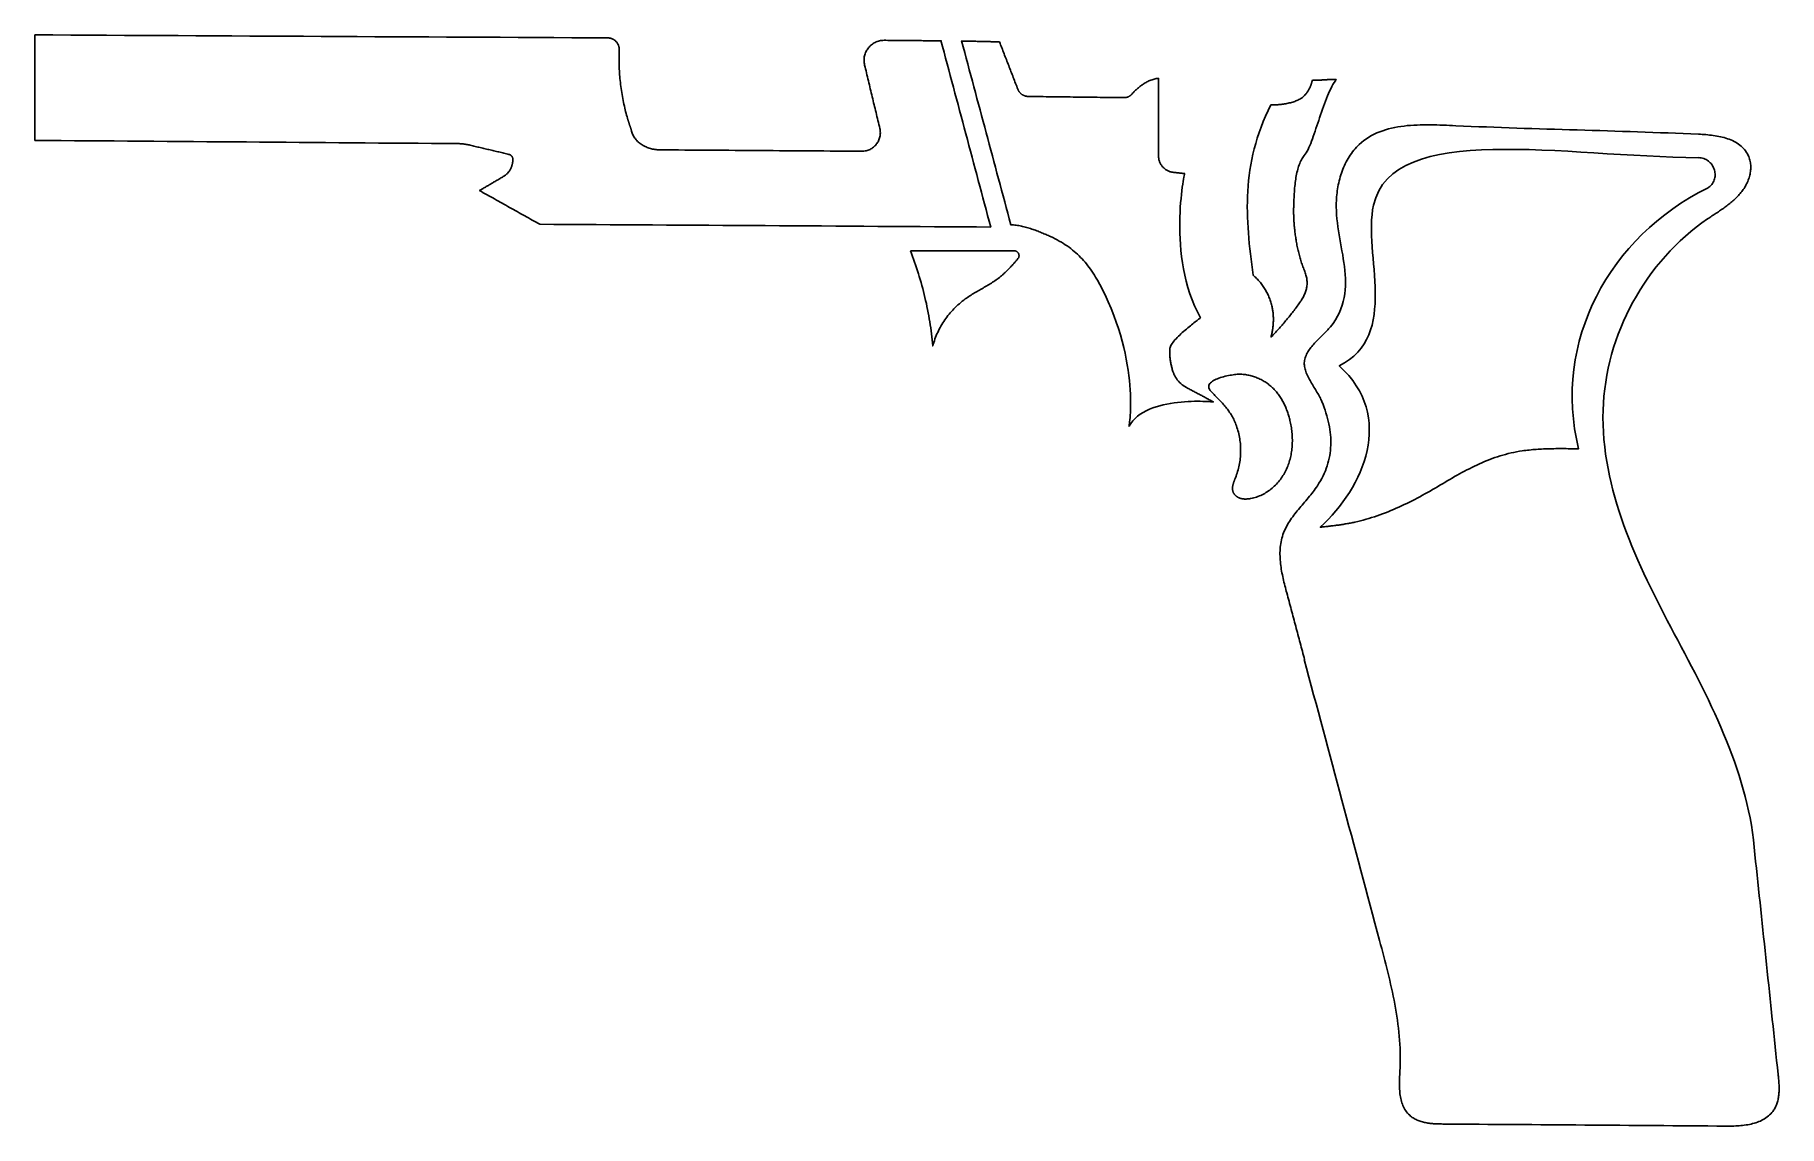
# Model space of a CAD drawing. Header units: metres. Extents: x 38 to 147, y -147 to -79.
import ezdxf

# ---------------------------------------------------------------- set-up
doc = ezdxf.new("R2010")
doc.units = ezdxf.units.M

msp = doc.modelspace()

# ---------------------------------------------------------------- linework, layer by layer
for points in [[(94.640908, -79.417672), (94.52991, -79.416656), (94.418912, -79.41564), (94.307914, -79.414624), (94.196916, -79.413608), (94.085918, -79.412592), (93.97492, -79.411576), (93.863922, -79.41056), (93.752924, -79.409544), (93.641926, -79.408528), (93.530928, -79.407512), (93.41993, -79.406496), (93.308932, -79.40548), (93.197934, -79.404464), (93.086936, -79.403448), (92.975938, -79.402432), (92.86494, -79.401416), (92.753942, -79.4004), (92.642944, -79.399384), (92.531946, -79.398368), (92.420948, -79.397352), (92.30995, -79.396336), (92.198952, -79.39532), (92.087954, -79.394304), (91.976956, -79.393288), (91.865958, -79.392272), (91.75496, -79.391256), (91.643962, -79.39024), (91.532964, -79.389224), (91.421966, -79.388208), (91.310968, -79.387192), (91.19997, -79.386176), (91.088972, -79.38516), (91.013534, -79.386938), (90.939366, -79.393034), (90.866722, -79.403194), (90.795602, -79.417418), (90.726006, -79.435706), (90.658188, -79.457804), (90.592402, -79.483458), (90.528648, -79.512668), (90.466926, -79.545434), (90.407236, -79.581502), (90.349832, -79.620618), (90.294968, -79.662782), (90.242644, -79.70774), (90.19286, -79.755492), (90.14587, -79.805784), (90.101674, -79.858616), (90.060272, -79.913734), (90.021918, -79.970884), (89.986866, -80.03032), (89.955116, -80.091534), (89.926668, -80.154526), (89.901776, -80.219296), (89.88044, -80.28559), (89.86266, -80.353154), (89.84869, -80.421988), (89.83853, -80.492092), (89.832434, -80.562958), (89.830402, -80.63484), (89.832688, -80.707484), (89.839292, -80.780636), (89.850214, -80.854296), (89.865708, -80.92821), (89.895426, -81.051908), (89.925144, -81.175606), (89.954862, -81.299304), (89.98458, -81.423002), (90.014298, -81.5467), (90.044016, -81.670398), (90.073734, -81.794096), (90.103452, -81.917794), (90.13317, -82.041492), (90.162888, -82.16519), (90.192606, -82.288888), (90.222324, -82.412586), (90.252042, -82.536284), (90.28176, -82.659982), (90.311478, -82.78368), (90.341196, -82.907378), (90.370914, -83.031076), (90.400632, -83.154774), (90.43035, -83.278472), (90.460068, -83.40217), (90.489786, -83.525868), (90.519504, -83.649566), (90.549222, -83.773264), (90.57894, -83.896962), (90.608658, -84.02066), (90.638376, -84.144358), (90.668094, -84.268056), (90.697812, -84.391754), (90.72753, -84.515452), (90.757248, -84.63915), (90.786966, -84.762848), (90.816684, -84.886546), (90.830908, -84.954872), (90.841068, -85.02269), (90.847164, -85.090254), (90.849196, -85.15731), (90.847418, -85.223604), (90.84183, -85.289136), (90.832432, -85.353652), (90.819478, -85.417152), (90.802968, -85.479636), (90.783156, -85.54085), (90.760042, -85.60054), (90.733626, -85.658706), (90.704162, -85.715348), (90.67165, -85.770212), (90.636344, -85.823044), (90.598244, -85.873844), (90.55735, -85.922612), (90.513916, -85.969094), (90.467942, -86.013036), (90.419682, -86.054438), (90.368882, -86.0933), (90.31605, -86.129368), (90.260932, -86.162642), (90.203782, -86.192868), (90.144854, -86.219792), (90.084148, -86.243414), (90.021664, -86.263734), (89.957402, -86.280498), (89.891616, -86.293706), (89.82456, -86.303104), (89.756234, -86.308692), (89.686638, -86.310216), (89.291922, -86.307422), (88.897206, -86.304628), (88.50249, -86.301834), (88.107774, -86.29904), (87.713058, -86.296246), (87.318342, -86.293452), (86.923626, -86.290658), (86.52891, -86.287864), (86.134194, -86.28507), (85.739478, -86.282276), (85.344762, -86.279482), (84.950046, -86.276688), (84.55533, -86.273894), (84.160614, -86.2711), (83.765898, -86.268306), (83.371182, -86.265512), (82.976466, -86.262718), (82.58175, -86.259924), (82.187034, -86.25713), (81.792318, -86.254336), (81.397602, -86.251542), (81.002886, -86.248748), (80.60817, -86.245954), (80.213454, -86.24316), (79.818738, -86.240366), (79.424022, -86.237572), (79.029306, -86.234778), (78.63459, -86.231984), (78.239874, -86.22919), (77.845158, -86.226396), (77.450442, -86.223602), (77.055726, -86.220808), (76.98486, -86.21903), (76.91374, -86.214712), (76.84262, -86.208108), (76.7715, -86.198964), (76.700634, -86.187534), (76.630022, -86.173564), (76.559918, -86.157308), (76.490322, -86.138766), (76.421488, -86.117938), (76.353416, -86.094824), (76.28636, -86.069424), (76.22032, -86.041738), (76.15555, -86.011766), (76.09205, -85.979762), (76.030074, -85.945472), (75.969622, -85.90915), (75.910948, -85.870542), (75.854052, -85.829902), (75.798934, -85.78723), (75.746102, -85.742526), (75.695302, -85.69579), (75.646788, -85.647022), (75.600814, -85.596222), (75.55738, -85.54339), (75.51674, -85.488526), (75.478894, -85.431884), (75.444096, -85.37321), (75.412346, -85.312758), (75.383644, -85.250274), (75.358244, -85.186012), (75.3364, -85.119972), (75.318112, -85.052154), (75.311, -85.030056), (75.303888, -85.007958), (75.296776, -84.98586), (75.289664, -84.963762), (75.282552, -84.941664), (75.27544, -84.919566), (75.268328, -84.897468), (75.261216, -84.87537), (75.254104, -84.853272), (75.246992, -84.831174), (75.23988, -84.809076), (75.232768, -84.786978), (75.225656, -84.76488), (75.218544, -84.742782), (75.211432, -84.720684), (75.20432, -84.698586), (75.197208, -84.676488), (75.190096, -84.65439), (75.182984, -84.632292), (75.175872, -84.610194), (75.16876, -84.588096), (75.161648, -84.565998), (75.154536, -84.5439), (75.147424, -84.521802), (75.140312, -84.499704), (75.1332, -84.477606), (75.126088, -84.455508), (75.118976, -84.43341), (75.111864, -84.411312), (75.104752, -84.389214), (75.09764, -84.367116), (75.090528, -84.345018), (75.060556, -84.250276), (75.031092, -84.151978), (75.002136, -84.050124), (74.973688, -83.945222), (74.945748, -83.837272), (74.91857, -83.726528), (74.8919, -83.613244), (74.865992, -83.497674), (74.840846, -83.380072), (74.816208, -83.260692), (74.792586, -83.139788), (74.769726, -83.017614), (74.747628, -82.89417), (74.726546, -82.769964), (74.706226, -82.644996), (74.686922, -82.519774), (74.668634, -82.394298), (74.651362, -82.269076), (74.635106, -82.144108), (74.62012, -82.019648), (74.60615, -81.89595), (74.59345, -81.773268), (74.581766, -81.651856), (74.571352, -81.531968), (74.562208, -81.413858), (74.554588, -81.29778), (74.548238, -81.183988), (74.543158, -81.072482), (74.539602, -80.96377), (74.53757, -80.857852), (74.537062, -80.755236), (74.538078, -80.655922), (74.538332, -80.634586), (74.538586, -80.61325), (74.53884, -80.591914), (74.539094, -80.570578), (74.539348, -80.549242), (74.539602, -80.527906), (74.539856, -80.50657), (74.54011, -80.485234), (74.540364, -80.463898), (74.540618, -80.442562), (74.540872, -80.421226), (74.541126, -80.39989), (74.54138, -80.378554), (74.541634, -80.357218), (74.541888, -80.335882), (74.542142, -80.314546), (74.542396, -80.29321), (74.54265, -80.271874), (74.542904, -80.250538), (74.543158, -80.229202), (74.543412, -80.207866), (74.543666, -80.18653), (74.54392, -80.165194), (74.544174, -80.143858), (74.544428, -80.122522), (74.544682, -80.101186), (74.544936, -80.07985), (74.54519, -80.058514), (74.545444, -80.037178), (74.545698, -80.015842), (74.545952, -79.994506), (74.546206, -79.97317), (74.545952, -79.935578), (74.543666, -79.89824), (74.539602, -79.86141), (74.53376, -79.825342), (74.52614, -79.789782), (74.516742, -79.754984), (74.50582, -79.720694), (74.49312, -79.687166), (74.478896, -79.654654), (74.463148, -79.622904), (74.445876, -79.591916), (74.427334, -79.561944), (74.407268, -79.532988), (74.385932, -79.505048), (74.363326, -79.478124), (74.33945, -79.45247), (74.314304, -79.427832), (74.287888, -79.404464), (74.260456, -79.382366), (74.232008, -79.361792), (74.202544, -79.342488), (74.172064, -79.324708), (74.140568, -79.308198), (74.10831, -79.293212), (74.07529, -79.27975), (74.041254, -79.268066), (74.006456, -79.257906), (73.97115, -79.249524), (73.935082, -79.24292), (73.898506, -79.238094), (73.861422, -79.235046), (73.82383, -79.233776), (72.70623, -79.227934), (71.58863, -79.222092), (70.47103, -79.21625), (69.35343, -79.210408), (68.23583, -79.204566), (67.11823, -79.198724), (66.00063, -79.192882), (64.88303, -79.18704), (63.76543, -79.181198), (62.64783, -79.175356), (61.53023, -79.169514), (60.41263, -79.163672), (59.29503, -79.15783), (58.17743, -79.151988), (57.05983, -79.146146), (55.94223, -79.140304), (54.82463, -79.134462), (53.70703, -79.12862), (52.58943, -79.122778), (51.47183, -79.116936), (50.35423, -79.111094), (49.23663, -79.105252), (48.11903, -79.09941), (47.00143, -79.093568), (45.88383, -79.087726), (44.76623, -79.081884), (43.64863, -79.076042), (42.53103, -79.0702), (41.41343, -79.064358), (40.29583, -79.058516), (39.17823, -79.052674), (38.06063, -79.046832), (38.06063, -79.252572), (38.06063, -79.458312), (38.06063, -79.664052), (38.06063, -79.869792), (38.06063, -80.075532), (38.06063, -80.281272), (38.06063, -80.487012), (38.06063, -80.692752), (38.06063, -80.898492), (38.06063, -81.104232), (38.06063, -81.309972), (38.06063, -81.515712), (38.06063, -81.721452), (38.06063, -81.927192), (38.06063, -82.132932), (38.06063, -82.338672), (38.06063, -82.544412), (38.06063, -82.750152), (38.06063, -82.955892), (38.06063, -83.161632), (38.06063, -83.367372), (38.06063, -83.573112), (38.06063, -83.778852), (38.06063, -83.984592), (38.06063, -84.190332), (38.06063, -84.396072), (38.06063, -84.601812), (38.06063, -84.807552), (38.06063, -85.013292), (38.06063, -85.219032), (38.06063, -85.424772), (38.06063, -85.630512), (38.885876, -85.636862), (39.711122, -85.643212), (40.536368, -85.649562), (41.361614, -85.655912), (42.18686, -85.662262), (43.012106, -85.668612), (43.837352, -85.674962), (44.662598, -85.681312), (45.487844, -85.687662), (46.31309, -85.694012), (47.138336, -85.700362), (47.963582, -85.706712), (48.788828, -85.713062), (49.614074, -85.719412), (50.43932, -85.725762), (51.264566, -85.732112), (52.089812, -85.738462), (52.915058, -85.744812), (53.740304, -85.751162), (54.56555, -85.757512), (55.390796, -85.763862), (56.216042, -85.770212), (57.041288, -85.776562), (57.866534, -85.782912), (58.69178, -85.789262), (59.517026, -85.795612), (60.342272, -85.801962), (61.167518, -85.808312), (61.992764, -85.814662), (62.81801, -85.821012), (63.643256, -85.827362), (64.468502, -85.833712), (64.4906, -85.833966), (64.512698, -85.834474), (64.534796, -85.834982), (64.556894, -85.835744), (64.578992, -85.836506), (64.60109, -85.837522), (64.622934, -85.838792), (64.644778, -85.840062), (64.666622, -85.841586), (64.688466, -85.84311), (64.71031, -85.844888), (64.732154, -85.84692), (64.753998, -85.848952), (64.775842, -85.851238), (64.797686, -85.853524), (64.81953, -85.856064), (64.841374, -85.858858), (64.863218, -85.861652), (64.885062, -85.8647), (64.906906, -85.867748), (64.92875, -85.87105), (64.95034, -85.874606), (64.97193, -85.878162), (64.99352, -85.881972), (65.01511, -85.885782), (65.0367, -85.889846), (65.05829, -85.894164), (65.07988, -85.898482), (65.10147, -85.903054), (65.12306, -85.907626), (65.14465, -85.912452), (65.165986, -85.917532), (65.243964, -85.93582), (65.321942, -85.954108), (65.39992, -85.972396), (65.477898, -85.990684), (65.555876, -86.008972), (65.633854, -86.02726), (65.711832, -86.045548), (65.78981, -86.063836), (65.867788, -86.082124), (65.945766, -86.100412), (66.023744, -86.1187), (66.101722, -86.136988), (66.1797, -86.155276), (66.257678, -86.173564), (66.335656, -86.191852), (66.413634, -86.21014), (66.491612, -86.228428), (66.56959, -86.246716), (66.647568, -86.265004), (66.725546, -86.283292), (66.803524, -86.30158), (66.881502, -86.319868), (66.95948, -86.338156), (67.037458, -86.356444), (67.115436, -86.374732), (67.193414, -86.39302), (67.271392, -86.411308), (67.34937, -86.429596), (67.427348, -86.447884), (67.505326, -86.466172), (67.583304, -86.48446), (67.661282, -86.502748), (67.673982, -86.50605), (67.686428, -86.50986), (67.69862, -86.514178), (67.710558, -86.519004), (67.722242, -86.524338), (67.733672, -86.529926), (67.744848, -86.536022), (67.75577, -86.542626), (67.766438, -86.549738), (67.776852, -86.557104), (67.786758, -86.564978), (67.79641, -86.573106), (67.805808, -86.581742), (67.814698, -86.590632), (67.823334, -86.599776), (67.831462, -86.609428), (67.839336, -86.619334), (67.846702, -86.629494), (67.85356, -86.639908), (67.860164, -86.650576), (67.86626, -86.661498), (67.871848, -86.672674), (67.877182, -86.684104), (67.882008, -86.695788), (67.886326, -86.707726), (67.890136, -86.719918), (67.893438, -86.732364), (67.896232, -86.745064), (67.898518, -86.757764), (67.900296, -86.770718), (67.901566, -86.783672), (67.902328, -86.79688), (67.90309, -86.83879), (67.902328, -86.880446), (67.900296, -86.922102), (67.89674, -86.963504), (67.891914, -87.004398), (67.885818, -87.045038), (67.878198, -87.085424), (67.869308, -87.125302), (67.859148, -87.164926), (67.847718, -87.204042), (67.835018, -87.24265), (67.821048, -87.28075), (67.805808, -87.318342), (67.789298, -87.355426), (67.771518, -87.392002), (67.752722, -87.427816), (67.732656, -87.463122), (67.71132, -87.497666), (67.688968, -87.531448), (67.6656, -87.564722), (67.640962, -87.597234), (67.615308, -87.62873), (67.588638, -87.659464), (67.560698, -87.689436), (67.531742, -87.718392), (67.50177, -87.746586), (67.470782, -87.773764), (67.438778, -87.799926), (67.405758, -87.825072), (67.371976, -87.849202), (67.337178, -87.872316), (67.301364, -87.89416), (67.255136, -87.921338), (67.208908, -87.948516), (67.16268, -87.975694), (67.116452, -88.002872), (67.070224, -88.03005), (67.023996, -88.057228), (66.977768, -88.084406), (66.93154, -88.111584), (66.885312, -88.138762), (66.839084, -88.16594), (66.792856, -88.193118), (66.746628, -88.220296), (66.7004, -88.247474), (66.654172, -88.274652), (66.607944, -88.30183), (66.561716, -88.329008), (66.515488, -88.356186), (66.46926, -88.383364), (66.423032, -88.410542), (66.376804, -88.43772), (66.330576, -88.464898), (66.284348, -88.492076), (66.23812, -88.519254), (66.191892, -88.546432), (66.145664, -88.57361), (66.099436, -88.600788), (66.053208, -88.627966), (66.00698, -88.655144), (65.960752, -88.682322), (65.914524, -88.7095), (65.868296, -88.736678), (65.822068, -88.763856), (65.93967, -88.829642), (66.057272, -88.895428), (66.174874, -88.961214), (66.292476, -89.027), (66.410078, -89.092786), (66.52768, -89.158572), (66.645282, -89.224358), (66.762884, -89.290144), (66.880486, -89.35593), (66.998088, -89.421716), (67.11569, -89.487502), (67.233292, -89.553288), (67.350894, -89.619074), (67.468496, -89.68486), (67.586098, -89.750646), (67.7037, -89.816432), (67.821302, -89.882218), (67.938904, -89.948004), (68.056506, -90.01379), (68.174108, -90.079576), (68.29171, -90.145362), (68.409312, -90.211148), (68.526914, -90.276934), (68.644516, -90.34272), (68.762118, -90.408506), (68.87972, -90.474292), (68.997322, -90.540078), (69.114924, -90.605864), (69.232526, -90.67165), (69.350128, -90.737436), (69.46773, -90.803222), (69.585332, -90.869008), (70.465188, -90.874342), (71.345044, -90.879676), (72.2249, -90.88501), (73.104756, -90.890344), (73.984612, -90.895678), (74.864468, -90.901012), (75.744324, -90.906346), (76.62418, -90.91168), (77.504036, -90.917014), (78.383892, -90.922348), (79.263748, -90.927682), (80.143604, -90.933016), (81.02346, -90.93835), (81.903316, -90.943684), (82.783172, -90.949018), (83.663028, -90.954352), (84.542884, -90.959686), (85.42274, -90.96502), (86.302596, -90.970354), (87.182452, -90.975688), (88.062308, -90.981022), (88.942164, -90.986356), (89.82202, -90.99169), (90.701876, -90.997024), (91.581732, -91.002358), (92.461588, -91.007692), (93.341444, -91.013026), (94.2213, -91.01836), (95.101156, -91.023694), (95.981012, -91.029028), (96.860868, -91.034362), (97.740724, -91.039696), (97.643696, -90.675968), (97.546668, -90.31224), (97.44964, -89.948512), (97.352612, -89.584784), (97.255584, -89.221056), (97.158556, -88.857328), (97.061528, -88.4936), (96.9645, -88.129872), (96.867472, -87.766144), (96.770444, -87.402416), (96.673416, -87.038688), (96.576388, -86.67496), (96.47936, -86.311232), (96.382332, -85.947504), (96.285304, -85.583776), (96.188276, -85.220048), (96.091248, -84.85632), (95.99422, -84.492592), (95.897192, -84.128864), (95.800164, -83.765136), (95.703136, -83.401408), (95.606108, -83.03768), (95.50908, -82.673952), (95.412052, -82.310224), (95.315024, -81.946496), (95.217996, -81.582768), (95.120968, -81.21904), (95.02394, -80.855312), (94.926912, -80.491584), (94.829884, -80.127856), (94.732856, -79.764128), (94.635828, -79.4004)], [(106.544364, -82.752438), (106.572812, -82.720688), (106.603292, -82.687668), (106.63555, -82.653124), (106.66984, -82.617564), (106.705908, -82.580988), (106.743754, -82.54365), (106.783378, -82.50555), (106.824526, -82.466942), (106.867452, -82.427826), (106.911902, -82.388456), (106.95813, -82.349086), (107.005882, -82.309716), (107.055158, -82.2706), (107.105704, -82.231738), (107.157774, -82.193384), (107.211114, -82.155538), (107.265978, -82.118454), (107.322112, -82.082386), (107.379516, -82.047334), (107.437936, -82.013552), (107.497626, -81.981294), (107.558332, -81.95056), (107.620308, -81.92135), (107.6833, -81.894172), (107.747308, -81.868772), (107.812332, -81.845658), (107.878118, -81.82483), (107.94492, -81.806288), (108.012484, -81.790286), (108.08081, -81.777078), (108.149898, -81.766918), (108.219748, -81.759552), (108.219748, -81.910936), (108.219748, -82.06232), (108.219748, -82.213704), (108.219748, -82.365088), (108.219748, -82.516472), (108.219748, -82.667856), (108.219748, -82.81924), (108.219748, -82.970624), (108.219748, -83.122008), (108.219748, -83.273392), (108.219748, -83.424776), (108.219748, -83.57616), (108.219748, -83.727544), (108.219748, -83.878928), (108.219748, -84.030312), (108.219748, -84.181696), (108.219748, -84.33308), (108.219748, -84.484464), (108.219748, -84.635848), (108.219748, -84.787232), (108.219748, -84.938616), (108.219748, -85.09), (108.219748, -85.241384), (108.219748, -85.392768), (108.219748, -85.544152), (108.219748, -85.695536), (108.219748, -85.84692), (108.219748, -85.998304), (108.219748, -86.149688), (108.219748, -86.301072), (108.219748, -86.452456), (108.219748, -86.60384), (108.220764, -86.652608), (108.224066, -86.700868), (108.229654, -86.74862), (108.237528, -86.79561), (108.247434, -86.841838), (108.259372, -86.887558), (108.273342, -86.932262), (108.289344, -86.976204), (108.307124, -87.01913), (108.326936, -87.06104), (108.348526, -87.101934), (108.371894, -87.141812), (108.39704, -87.18042), (108.42371, -87.218012), (108.452158, -87.254334), (108.48213, -87.289132), (108.513626, -87.32266), (108.546646, -87.354664), (108.580936, -87.385398), (108.61675, -87.414608), (108.653834, -87.44204), (108.692188, -87.467948), (108.731812, -87.492078), (108.772706, -87.51443), (108.814616, -87.535004), (108.857542, -87.5538), (108.901484, -87.570564), (108.946442, -87.58555), (108.992416, -87.598504), (109.039152, -87.609172), (109.086904, -87.617808), (109.135418, -87.624158), (109.15777, -87.626698), (109.180122, -87.629238), (109.202474, -87.631778), (109.224826, -87.634318), (109.247178, -87.636858), (109.26953, -87.639398), (109.291882, -87.641938), (109.314234, -87.644478), (109.336586, -87.647018), (109.358938, -87.649558), (109.38129, -87.652098), (109.403642, -87.654638), (109.425994, -87.657178), (109.448346, -87.659718), (109.470698, -87.662258), (109.49305, -87.664798), (109.515402, -87.667338), (109.537754, -87.669878), (109.560106, -87.672418), (109.582458, -87.674958), (109.60481, -87.677498), (109.627162, -87.680038), (109.649514, -87.682578), (109.671866, -87.685118), (109.694218, -87.687658), (109.71657, -87.690198), (109.738922, -87.692738), (109.761274, -87.695278), (109.783626, -87.697818), (109.805978, -87.700358), (109.82833, -87.702898), (109.850682, -87.705438), (109.84738, -87.72017), (109.838236, -87.763604), (109.824012, -87.83447), (109.80547, -87.931752), (109.783372, -88.05418), (109.758734, -88.200738), (109.732064, -88.370156), (109.704378, -88.561418), (109.676438, -88.773254), (109.649006, -89.004648), (109.623098, -89.254584), (109.599222, -89.521538), (109.578394, -89.804748), (109.561376, -90.10269), (109.54893, -90.414602), (109.542072, -90.73896), (109.54131, -91.075002), (109.54766, -91.421204), (109.561884, -91.776804), (109.584744, -92.140278), (109.617256, -92.51061), (109.659928, -92.886784), (109.713776, -93.26753), (109.779562, -93.651832), (109.858048, -94.03842), (109.949996, -94.426278), (110.056422, -94.814136), (110.178088, -95.200978), (110.315756, -95.585534), (110.470188, -95.966534), (110.642146, -96.343216), (110.832392, -96.714056), (110.827566, -96.717612), (110.813342, -96.728026), (110.790228, -96.745044), (110.758986, -96.768158), (110.720124, -96.797114), (110.67415, -96.831658), (110.621826, -96.871282), (110.56366, -96.915986), (110.50016, -96.965008), (110.431834, -97.018348), (110.359444, -97.075498), (110.283498, -97.136204), (110.204758, -97.199958), (110.123732, -97.266506), (110.040928, -97.335594), (109.956854, -97.406714), (109.872272, -97.479612), (109.78769, -97.554034), (109.70387, -97.629726), (109.621066, -97.70618), (109.54004, -97.783142), (109.461554, -97.860104), (109.386116, -97.936812), (109.314234, -98.013012), (109.246416, -98.088196), (109.183424, -98.16211), (109.125766, -98.2345), (109.07395, -98.305112), (109.028484, -98.373438), (108.99013, -98.439224), (108.95965, -98.501962), (108.937298, -98.561398), (108.932472, -98.578924), (108.928154, -98.600006), (108.924598, -98.62439), (108.92155, -98.651822), (108.91901, -98.682048), (108.916978, -98.715322), (108.915708, -98.751136), (108.914946, -98.78949), (108.914946, -98.830384), (108.915454, -98.87331), (108.916724, -98.918522), (108.918756, -98.965766), (108.92155, -99.014788), (108.925106, -99.065588), (108.929424, -99.117912), (108.934504, -99.171506), (108.940346, -99.22637), (108.94695, -99.282504), (108.954316, -99.339654), (108.962698, -99.397566), (108.971842, -99.45624), (108.982002, -99.515422), (108.993178, -99.575112), (109.005116, -99.635056), (109.01807, -99.695254), (109.03204, -99.755452), (109.047026, -99.81565), (109.063028, -99.875594), (109.080046, -99.93503), (109.09808, -99.993958), (109.117384, -100.052124), (109.137704, -100.109528), (109.152182, -100.147628), (109.167422, -100.185474), (109.183678, -100.222812), (109.200696, -100.259642), (109.218476, -100.295964), (109.237018, -100.331778), (109.256322, -100.367338), (109.276388, -100.40239), (109.297216, -100.436934), (109.318806, -100.47097), (109.341158, -100.504498), (109.364272, -100.537264), (109.388148, -100.569522), (109.412786, -100.601272), (109.438186, -100.632514), (109.464094, -100.662994), (109.490764, -100.692966), (109.518196, -100.72243), (109.546136, -100.751132), (109.574838, -100.779326), (109.604302, -100.806758), (109.634274, -100.833428), (109.665008, -100.85959), (109.69625, -100.88499), (109.728, -100.909628), (109.760512, -100.933758), (109.793532, -100.957126), (109.82706, -100.979732), (109.86135, -101.001576), (109.896148, -101.022658), (109.931454, -101.042978), (109.967268, -101.062536), (110.019846, -101.090476), (110.072424, -101.118416), (110.125002, -101.146356), (110.17758, -101.174296), (110.230158, -101.202236), (110.282736, -101.230176), (110.335314, -101.258116), (110.387892, -101.286056), (110.44047, -101.313996), (110.493048, -101.341936), (110.545626, -101.369876), (110.598204, -101.397816), (110.650782, -101.425756), (110.70336, -101.453696), (110.755938, -101.481636), (110.808516, -101.509576), (110.861094, -101.537516), (110.913672, -101.565456), (110.96625, -101.593396), (111.018828, -101.621336), (111.071406, -101.649276), (111.123984, -101.677216), (111.176562, -101.705156), (111.22914, -101.733096), (111.281718, -101.761036), (111.334296, -101.788976), (111.386874, -101.816916), (111.439452, -101.844856), (111.49203, -101.872796), (111.544608, -101.900736), (111.597186, -101.928676), (111.649764, -101.956616), (111.637572, -101.955346), (111.602266, -101.952298), (111.544862, -101.947726), (111.466884, -101.942138), (111.369602, -101.936296), (111.25454, -101.930454), (111.122714, -101.92512), (110.975648, -101.921056), (110.814866, -101.918516), (110.641384, -101.918008), (110.456726, -101.920294), (110.262162, -101.925628), (110.059216, -101.934518), (109.849158, -101.947472), (109.633258, -101.965252), (109.412786, -101.988112), (109.189266, -102.01656), (108.963968, -102.051358), (108.738162, -102.09276), (108.513372, -102.141274), (108.290868, -102.197662), (108.07192, -102.262178), (107.857798, -102.33533), (107.650026, -102.41788), (107.449874, -102.510082), (107.258866, -102.612444), (107.078018, -102.725728), (106.908854, -102.850188), (106.752898, -102.986332), (106.611166, -103.134922), (106.485182, -103.296212), (106.376216, -103.470964), (106.378248, -103.459534), (106.383582, -103.425752), (106.39171, -103.369872), (106.40187, -103.292656), (106.4133, -103.194866), (106.425238, -103.07701), (106.437176, -102.939342), (106.448352, -102.782878), (106.458004, -102.607872), (106.46537, -102.415086), (106.469942, -102.205028), (106.470958, -101.978206), (106.467656, -101.735382), (106.459274, -101.477064), (106.445304, -101.20376), (106.424984, -100.916232), (106.397552, -100.614988), (106.3625, -100.300536), (106.318812, -99.973384), (106.26598, -99.634294), (106.203242, -99.28352), (106.13009, -98.922078), (106.045508, -98.550222), (105.948988, -98.168714), (105.839768, -97.778062), (105.71734, -97.378774), (105.580688, -96.971612), (105.429304, -96.557084), (105.26268, -96.135698), (105.0798, -95.707962), (104.880156, -95.274638), (104.662732, -94.836234), (104.589326, -94.695518), (104.515412, -94.558104), (104.440736, -94.423738), (104.365298, -94.29242), (104.288844, -94.16415), (104.211374, -94.038674), (104.132888, -93.916246), (104.053132, -93.796612), (103.971852, -93.679772), (103.889302, -93.565472), (103.804974, -93.453966), (103.719122, -93.345), (103.631492, -93.238574), (103.54183, -93.134688), (103.450136, -93.033342), (103.356156, -92.934536), (103.260144, -92.838016), (103.161592, -92.743782), (103.060754, -92.651834), (102.957122, -92.561918), (102.85095, -92.474288), (102.741984, -92.38869), (102.62997, -92.305124), (102.514908, -92.22359), (102.396798, -92.144088), (102.275386, -92.066364), (102.150672, -91.990418), (102.022402, -91.91625), (101.890576, -91.84386), (101.75494, -91.772994), (101.615494, -91.703906), (101.472238, -91.636342), (101.407468, -91.606624), (101.341428, -91.576652), (101.274118, -91.546426), (101.205538, -91.515946), (101.135688, -91.485466), (101.064568, -91.454986), (100.992432, -91.424506), (100.91928, -91.394026), (100.845112, -91.3638), (100.769928, -91.333828), (100.693982, -91.30411), (100.617274, -91.2749), (100.539804, -91.246198), (100.461572, -91.218004), (100.382578, -91.190572), (100.303076, -91.163648), (100.223066, -91.13774), (100.142548, -91.112594), (100.061522, -91.088464), (99.980242, -91.06535), (99.898708, -91.043252), (99.81692, -91.022424), (99.734878, -91.002866), (99.652582, -90.984578), (99.570286, -90.96756), (99.48799, -90.952066), (99.405694, -90.938096), (99.323398, -90.925904), (99.241356, -90.91549), (99.159314, -90.906854), (99.077526, -90.899996), (98.995992, -90.89517), (98.89998, -90.536776), (98.803968, -90.178382), (98.707956, -89.819988), (98.611944, -89.461594), (98.515932, -89.1032), (98.41992, -88.744806), (98.323908, -88.386412), (98.227896, -88.028018), (98.131884, -87.669624), (98.035872, -87.31123), (97.93986, -86.952836), (97.843848, -86.594442), (97.747836, -86.236048), (97.651824, -85.877654), (97.555812, -85.51926), (97.4598, -85.160866), (97.363788, -84.802472), (97.267776, -84.444078), (97.171764, -84.085684), (97.075752, -83.72729), (96.97974, -83.368896), (96.883728, -83.010502), (96.787716, -82.652108), (96.691704, -82.293714), (96.595692, -81.93532), (96.49968, -81.576926), (96.403668, -81.218532), (96.307656, -80.860138), (96.211644, -80.501744), (96.115632, -80.14335), (96.01962, -79.784956), (95.923608, -79.426562), (95.997522, -79.42834), (96.071436, -79.430118), (96.14535, -79.431896), (96.219264, -79.433674), (96.293178, -79.435452), (96.367092, -79.43723), (96.441006, -79.439008), (96.51492, -79.440786), (96.588834, -79.442564), (96.662748, -79.444342), (96.736662, -79.44612), (96.810576, -79.447898), (96.88449, -79.449676), (96.958404, -79.451454), (97.032318, -79.453232), (97.106232, -79.45501), (97.180146, -79.456788), (97.25406, -79.458566), (97.327974, -79.460344), (97.401888, -79.462122), (97.475802, -79.4639), (97.549716, -79.465678), (97.62363, -79.467456), (97.697544, -79.469234), (97.771458, -79.471012), (97.845372, -79.47279), (97.919286, -79.474568), (97.9932, -79.476346), (98.067114, -79.478124), (98.141028, -79.479902), (98.214942, -79.48168), (98.288856, -79.483458), (98.32467, -79.575914), (98.360484, -79.66837), (98.396298, -79.760826), (98.432112, -79.853282), (98.467926, -79.945738), (98.50374, -80.038194), (98.539554, -80.13065), (98.575368, -80.223106), (98.611182, -80.315562), (98.646996, -80.408018), (98.68281, -80.500474), (98.718624, -80.59293), (98.754438, -80.685386), (98.790252, -80.777842), (98.826066, -80.870298), (98.86188, -80.962754), (98.897694, -81.05521), (98.933508, -81.147666), (98.969322, -81.240122), (99.005136, -81.332578), (99.04095, -81.425034), (99.076764, -81.51749), (99.112578, -81.609946), (99.148392, -81.702402), (99.184206, -81.794858), (99.22002, -81.887314), (99.255834, -81.97977), (99.291648, -82.072226), (99.327462, -82.164682), (99.363276, -82.257138), (99.39909, -82.349594), (99.434904, -82.44205), (99.445318, -82.466942), (99.456494, -82.491326), (99.468686, -82.515202), (99.48164, -82.538316), (99.495356, -82.560922), (99.509834, -82.58302), (99.525074, -82.604356), (99.541076, -82.625184), (99.55784, -82.64525), (99.575112, -82.664554), (99.593146, -82.68335), (99.611942, -82.701384), (99.631246, -82.718656), (99.651058, -82.735166), (99.671632, -82.750914), (99.692714, -82.7659), (99.714304, -82.780124), (99.736402, -82.793586), (99.759008, -82.806286), (99.782122, -82.818224), (99.80549, -82.829146), (99.829366, -82.839306), (99.85375, -82.848704), (99.878388, -82.857086), (99.903534, -82.864706), (99.928934, -82.87131), (99.954588, -82.876898), (99.980496, -82.881724), (100.006658, -82.885534), (100.033074, -82.888328), (100.059744, -82.890106), (100.086668, -82.890868), (100.273358, -82.893154), (100.460048, -82.89544), (100.646738, -82.897726), (100.833428, -82.900012), (101.020118, -82.902298), (101.206808, -82.904584), (101.393498, -82.90687), (101.580188, -82.909156), (101.766878, -82.911442), (101.953568, -82.913728), (102.140258, -82.916014), (102.326948, -82.9183), (102.513638, -82.920586), (102.700328, -82.922872), (102.887018, -82.925158), (103.073708, -82.927444), (103.260398, -82.92973), (103.447088, -82.932016), (103.633778, -82.934302), (103.820468, -82.936588), (104.007158, -82.938874), (104.193848, -82.94116), (104.380538, -82.943446), (104.567228, -82.945732), (104.753918, -82.948018), (104.940608, -82.950304), (105.127298, -82.95259), (105.313988, -82.954876), (105.500678, -82.957162), (105.687368, -82.959448), (105.874058, -82.961734), (106.060748, -82.96402), (106.07802, -82.96402), (106.095292, -82.963512), (106.11231, -82.962496), (106.129328, -82.961226), (106.146346, -82.959448), (106.16311, -82.957162), (106.179874, -82.954622), (106.196638, -82.951574), (106.213148, -82.948018), (106.229658, -82.943954), (106.245914, -82.939636), (106.26217, -82.93481), (106.278172, -82.929476), (106.294174, -82.923888), (106.309922, -82.917792), (106.325416, -82.911442), (106.34091, -82.904584), (106.35615, -82.897218), (106.371136, -82.889598), (106.385868, -82.88147), (106.400346, -82.873088), (106.414824, -82.864198), (106.429048, -82.855054), (106.443018, -82.845402), (106.456734, -82.835242), (106.470196, -82.824828), (106.483404, -82.813906), (106.496358, -82.80273), (106.508804, -82.791046), (106.520996, -82.779108), (106.532934, -82.766916), (106.544618, -82.754216)], [(117.824758, -81.87055), (117.816884, -81.905856), (117.808502, -81.940908), (117.799612, -81.975706), (117.78996, -82.010504), (117.7798, -82.045048), (117.769132, -82.079338), (117.757956, -82.113628), (117.746018, -82.147664), (117.733572, -82.181446), (117.720618, -82.214974), (117.707156, -82.248248), (117.692932, -82.281268), (117.6782, -82.314034), (117.66296, -82.346546), (117.646958, -82.378804), (117.630448, -82.410808), (117.61343, -82.442558), (117.59565, -82.474054), (117.577362, -82.505042), (117.558566, -82.535776), (117.539262, -82.566256), (117.519196, -82.596228), (117.498622, -82.625946), (117.47754, -82.655156), (117.455696, -82.684112), (117.433344, -82.71256), (117.410484, -82.740754), (117.386862, -82.76844), (117.362732, -82.795872), (117.338094, -82.822796), (117.312694, -82.849212), (117.286786, -82.875374), (117.244114, -82.914744), (117.19814, -82.952336), (117.149118, -82.98815), (117.097048, -83.02244), (117.042184, -83.054952), (116.98478, -83.08594), (116.924836, -83.115404), (116.86286, -83.143344), (116.798852, -83.16976), (116.733066, -83.194652), (116.665502, -83.21802), (116.596668, -83.239864), (116.526564, -83.260438), (116.455444, -83.279488), (116.383562, -83.297268), (116.311172, -83.313778), (116.238274, -83.328764), (116.165376, -83.34248), (116.092478, -83.354926), (116.019834, -83.366356), (115.947444, -83.376516), (115.875562, -83.385406), (115.804696, -83.39328), (115.734846, -83.399884), (115.666012, -83.405472), (115.598702, -83.410044), (115.532916, -83.413346), (115.468908, -83.415632), (115.406932, -83.416902), (115.347242, -83.41741), (115.289838, -83.416902), (115.235228, -83.415378), (115.063778, -83.76539), (114.904774, -84.113116), (114.757962, -84.458556), (114.623088, -84.801964), (114.499644, -85.14334), (114.387122, -85.482938), (114.285268, -85.820758), (114.193828, -86.1568), (114.112294, -86.491318), (114.040412, -86.824566), (113.977674, -87.156544), (113.923572, -87.487252), (113.878106, -87.816944), (113.840768, -88.145874), (113.81105, -88.474042), (113.788698, -88.801448), (113.773204, -89.128346), (113.764314, -89.454736), (113.761774, -89.780872), (113.765076, -90.106754), (113.773712, -90.432636), (113.787428, -90.758518), (113.80597, -91.084654), (113.82883, -91.411044), (113.855754, -91.737942), (113.886234, -92.065348), (113.920016, -92.393516), (113.956592, -92.722446), (113.995708, -93.052392), (114.036856, -93.383354), (114.079782, -93.715332), (114.124232, -94.04858), (114.179096, -94.09557), (114.232944, -94.14383), (114.285776, -94.193106), (114.337592, -94.243652), (114.388392, -94.295214), (114.438176, -94.347792), (114.486944, -94.40164), (114.534696, -94.456504), (114.581178, -94.512384), (114.626644, -94.56928), (114.67084, -94.627192), (114.71402, -94.685866), (114.75593, -94.745556), (114.796824, -94.806262), (114.836448, -94.86773), (114.874802, -94.92996), (114.911886, -94.993206), (114.9477, -95.057214), (114.982244, -95.121984), (115.015518, -95.187516), (115.047522, -95.25381), (115.078256, -95.320866), (115.10772, -95.388684), (115.13566, -95.457264), (115.16233, -95.526352), (115.187476, -95.596202), (115.211352, -95.66656), (115.233704, -95.73768), (115.254532, -95.809308), (115.27409, -95.881444), (115.292124, -95.954342), (115.308634, -96.027748), (115.320826, -96.087438), (115.332002, -96.147128), (115.342162, -96.206818), (115.351306, -96.266254), (115.359434, -96.32569), (115.366546, -96.385126), (115.372642, -96.444562), (115.377722, -96.503998), (115.38204, -96.563434), (115.385342, -96.622616), (115.387628, -96.681798), (115.389152, -96.74098), (115.38966, -96.800162), (115.389406, -96.85909), (115.388136, -96.918018), (115.386104, -96.976946), (115.383056, -97.03562), (115.379246, -97.094294), (115.374674, -97.152968), (115.36934, -97.211388), (115.363244, -97.269808), (115.356386, -97.328228), (115.348766, -97.386394), (115.340384, -97.44456), (115.33124, -97.502726), (115.321334, -97.560638), (115.310666, -97.61855), (115.299236, -97.676208), (115.287298, -97.733866), (115.274598, -97.79127), (115.261136, -97.848674), (115.247166, -97.905824), (115.305586, -97.844864), (115.363752, -97.78365), (115.421664, -97.722182), (115.479322, -97.66046), (115.536726, -97.598484), (115.593876, -97.536254), (115.650772, -97.47377), (115.707414, -97.411032), (115.763802, -97.348294), (115.819936, -97.285302), (115.875816, -97.222056), (115.931442, -97.158556), (115.986814, -97.094802), (116.041932, -97.030794), (116.096796, -96.966532), (116.151152, -96.902016), (116.205254, -96.837246), (116.259102, -96.772222), (116.312696, -96.706944), (116.366036, -96.641412), (116.419122, -96.575626), (116.471954, -96.509586), (116.524278, -96.443292), (116.576348, -96.376744), (116.628164, -96.310196), (116.679726, -96.243394), (116.731034, -96.176338), (116.781834, -96.109028), (116.83238, -96.041464), (116.882672, -95.973646), (116.93271, -95.905574), (116.98224, -95.837248), (117.028214, -95.772478), (117.072156, -95.708216), (117.114066, -95.644462), (117.153944, -95.580962), (117.19179, -95.517716), (117.227604, -95.454724), (117.261386, -95.391986), (117.292882, -95.329502), (117.322092, -95.267018), (117.34927, -95.204534), (117.374162, -95.14205), (117.396768, -95.079566), (117.417088, -95.017082), (117.435122, -94.954344), (117.450616, -94.891352), (117.463824, -94.828106), (117.474492, -94.764606), (117.482874, -94.700852), (117.488716, -94.636844), (117.492018, -94.572328), (117.49278, -94.507304), (117.491002, -94.441772), (117.48643, -94.375732), (117.479318, -94.30893), (117.469412, -94.241366), (117.456966, -94.173294), (117.441726, -94.10446), (117.423692, -94.03461), (117.402864, -93.963998), (117.379242, -93.89237), (117.352826, -93.819726), (117.323362, -93.746066), (117.292628, -93.670882), (117.262656, -93.59519), (117.2337, -93.51899), (117.205506, -93.442282), (117.178328, -93.36532), (117.151912, -93.28785), (117.126258, -93.210126), (117.10162, -93.131894), (117.077744, -93.053408), (117.05463, -92.974668), (117.032278, -92.89542), (117.010688, -92.815918), (116.98986, -92.736162), (116.969794, -92.656152), (116.95049, -92.576142), (116.931948, -92.495878), (116.913914, -92.41536), (116.896642, -92.334588), (116.880132, -92.253816), (116.86413, -92.173044), (116.84889, -92.092018), (116.834158, -92.010992), (116.820188, -91.929966), (116.806726, -91.84894), (116.793772, -91.767914), (116.78158, -91.686888), (116.769896, -91.605862), (116.75872, -91.524836), (116.748052, -91.44381), (116.737892, -91.363038), (116.72824, -91.282266), (116.719096, -91.201748), (116.71427, -91.156282), (116.709444, -91.11107), (116.704872, -91.065858), (116.700554, -91.0209), (116.69649, -90.976196), (116.69268, -90.931746), (116.68887, -90.887296), (116.685314, -90.8431), (116.682012, -90.799158), (116.678964, -90.755216), (116.675916, -90.711528), (116.673122, -90.66784), (116.670582, -90.624406), (116.668296, -90.581226), (116.66601, -90.538046), (116.663978, -90.49512), (116.6622, -90.452194), (116.660676, -90.409522), (116.659152, -90.36685), (116.657882, -90.324432), (116.656866, -90.282014), (116.65585, -90.23985), (116.655088, -90.197686), (116.65458, -90.155776), (116.654326, -90.113866), (116.654072, -90.071956), (116.654072, -90.0303), (116.654326, -89.988644), (116.65458, -89.947242), (116.655088, -89.90584), (116.65585, -89.864438), (116.656612, -89.82329), (116.65966, -89.698576), (116.663216, -89.57437), (116.66728, -89.450672), (116.671852, -89.327482), (116.677186, -89.205054), (116.683282, -89.083642), (116.69014, -88.963246), (116.698014, -88.843866), (116.706904, -88.725502), (116.71681, -88.608662), (116.727732, -88.493092), (116.739924, -88.379046), (116.753132, -88.266524), (116.76761, -88.15578), (116.783612, -88.046814), (116.800884, -87.939626), (116.81968, -87.83447), (116.84, -87.7316), (116.861844, -87.630762), (116.885466, -87.53221), (116.910866, -87.436198), (116.938044, -87.342726), (116.967, -87.251794), (116.997988, -87.163656), (117.031008, -87.078312), (117.06606, -86.995762), (117.103144, -86.91626), (117.14226, -86.84006), (117.183662, -86.766908), (117.22735, -86.697312), (117.273578, -86.631018), (117.322092, -86.56828), (117.380258, -86.49081), (117.437916, -86.402672), (117.494812, -86.30412), (117.5512, -86.19617), (117.607334, -86.07933), (117.66296, -85.954108), (117.718332, -85.821266), (117.773704, -85.681312), (117.828822, -85.535008), (117.88394, -85.383116), (117.939058, -85.226144), (117.99443, -85.064854), (118.050056, -84.899754), (118.105936, -84.731606), (118.16207, -84.560918), (118.218712, -84.388452), (118.276116, -84.214716), (118.334028, -84.040472), (118.392702, -83.866482), (118.452138, -83.693254), (118.51259, -83.521296), (118.573804, -83.35137), (118.636034, -83.184238), (118.699534, -83.020408), (118.764304, -82.860642), (118.830344, -82.705448), (118.897654, -82.555588), (118.966488, -82.41157), (119.036846, -82.274156), (119.108982, -82.143854), (119.182642, -82.021426), (119.25808, -81.907634), (119.262652, -81.90103), (119.26697, -81.894934), (119.27078, -81.889346), (119.274336, -81.884266), (119.277638, -81.879694), (119.280432, -81.87563), (119.282972, -81.87182), (119.285258, -81.868518), (119.28729, -81.86547), (119.289068, -81.86293), (119.290592, -81.860644), (119.292116, -81.858612), (119.293386, -81.856834), (119.294402, -81.85531), (119.295418, -81.853786), (119.29618, -81.852516), (119.296942, -81.8515), (119.297704, -81.850484), (119.298212, -81.849722), (119.29872, -81.84896), (119.299228, -81.848198), (119.299736, -81.847436), (119.300244, -81.846674), (119.300752, -81.845912), (119.301514, -81.844896), (119.302276, -81.84388), (119.303038, -81.842864), (119.304054, -81.841594), (119.30507, -81.84007), (119.30634, -81.838292), (119.30761, -81.83626), (119.309134, -81.833974), (119.254524, -81.832196), (119.201438, -81.830926), (119.149876, -81.830164), (119.099584, -81.82991), (119.050562, -81.830164), (119.00281, -81.830926), (118.956074, -81.831942), (118.910354, -81.833212), (118.865396, -81.83499), (118.8212, -81.837022), (118.777766, -81.839308), (118.73484, -81.841594), (118.692168, -81.844134), (118.650004, -81.846674), (118.60784, -81.849468), (118.56593, -81.852262), (118.52402, -81.855056), (118.481856, -81.85785), (118.439692, -81.86039), (118.39702, -81.86293), (118.354094, -81.865216), (118.31066, -81.867502), (118.266464, -81.869534), (118.221506, -81.871312), (118.175786, -81.872582), (118.12905, -81.873598), (118.081298, -81.87436), (118.032276, -81.874614), (117.981984, -81.87436), (117.930422, -81.873598), (117.877336, -81.872328), (117.822726, -81.87055)], [(146.905472, -143.930116), (146.859244, -143.500602), (146.813016, -143.071088), (146.767042, -142.641828), (146.721322, -142.212568), (146.675602, -141.783562), (146.630136, -141.354556), (146.58467, -140.92555), (146.539458, -140.496798), (146.494246, -140.068046), (146.449034, -139.639294), (146.404076, -139.210542), (146.359118, -138.78179), (146.31416, -138.353292), (146.269202, -137.924794), (146.224244, -137.496296), (146.179286, -137.067798), (146.134328, -136.6393), (146.08937, -136.210802), (146.044412, -135.782304), (145.999454, -135.353806), (145.954496, -134.925054), (145.909538, -134.496302), (145.864326, -134.06755), (145.819114, -133.638798), (145.773902, -133.210046), (145.728436, -132.78104), (145.68297, -132.352034), (145.63725, -131.923028), (145.59153, -131.493768), (145.545556, -131.064508), (145.499328, -130.634994), (145.4531, -130.20548), (145.415508, -129.744724), (145.366486, -129.286508), (145.306288, -128.830578), (145.235168, -128.377188), (145.153634, -127.926084), (145.062194, -127.477266), (144.961102, -127.030734), (144.850612, -126.586488), (144.731486, -126.144274), (144.603724, -125.704092), (144.467834, -125.265942), (144.324324, -124.829824), (144.173448, -124.395484), (144.015714, -123.963176), (143.851376, -123.532646), (143.680688, -123.10364), (143.504158, -122.676412), (143.322294, -122.250708), (143.13535, -121.826528), (142.943834, -121.403872), (142.748, -120.98274), (142.548356, -120.562878), (142.345156, -120.144286), (142.138654, -119.726964), (141.929612, -119.310912), (141.71803, -118.895876), (141.50467, -118.48211), (141.289532, -118.06936), (141.073124, -117.657626), (140.855954, -117.246654), (140.638276, -116.836444), (140.420598, -116.42725), (140.203174, -116.017548), (139.986512, -115.606068), (139.77112, -115.19281), (139.557252, -114.777774), (139.345416, -114.36096), (139.13612, -113.942622), (138.929618, -113.522506), (138.726418, -113.100612), (138.527028, -112.67694), (138.331956, -112.251744), (138.141456, -111.82477), (137.956036, -111.396018), (137.77595, -110.965742), (137.60196, -110.533688), (137.43432, -110.099856), (137.273284, -109.6645), (137.119614, -109.227366), (136.973564, -108.788454), (136.835642, -108.348018), (136.706356, -107.905804), (136.58596, -107.461812), (136.474962, -107.016296), (136.37387, -106.569002), (136.282938, -106.120184), (136.202674, -105.669588), (136.133586, -105.217468), (136.075928, -104.76357), (136.030462, -104.307894), (135.997188, -103.850694), (135.976868, -103.391716), (135.969756, -102.931214), (135.97636, -102.468934), (135.996426, -102.028244), (136.029954, -101.58857), (136.077198, -101.15042), (136.13765, -100.713794), (136.21131, -100.279454), (136.297924, -99.8474), (136.397238, -99.41814), (136.508998, -98.991928), (136.633204, -98.569018), (136.769602, -98.149918), (136.918192, -97.734882), (137.07872, -97.324164), (137.250932, -96.918018), (137.434574, -96.516952), (137.629646, -96.12122), (137.835894, -95.731076), (138.053064, -95.347028), (138.280902, -94.96933), (138.519408, -94.598236), (138.768328, -94.234254), (139.027662, -93.877384), (139.296902, -93.528388), (139.576048, -93.187266), (139.8651, -92.854526), (140.16355, -92.530422), (140.471398, -92.215208), (140.78839, -91.909138), (141.114526, -91.61272), (141.449298, -91.326208), (141.792706, -91.05011), (142.14475, -90.784426), (142.504922, -90.529664), (142.57147, -90.484452), (142.638272, -90.439494), (142.705328, -90.394536), (142.772638, -90.349832), (142.839948, -90.305128), (142.907512, -90.260678), (142.975076, -90.216228), (143.04264, -90.171524), (143.10995, -90.12682), (143.17726, -90.081862), (143.244316, -90.036904), (143.311372, -89.991692), (143.378174, -89.945972), (143.444468, -89.899998), (143.510508, -89.853516), (143.57604, -89.80678), (143.641318, -89.759536), (143.706088, -89.711784), (143.77035, -89.66327), (143.83385, -89.614248), (143.896842, -89.564464), (143.959072, -89.513918), (144.02054, -89.46261), (144.081246, -89.41054), (144.14119, -89.357454), (144.200118, -89.303352), (144.258284, -89.248488), (144.315434, -89.192354), (144.371568, -89.135204), (144.426686, -89.077038), (144.480534, -89.017602), (144.533366, -88.956896), (144.584928, -88.894666), (144.634966, -88.830912), (144.683226, -88.765634), (144.729962, -88.698832), (144.77492, -88.630506), (144.8181, -88.56091), (144.859248, -88.490044), (144.898364, -88.418162), (144.935448, -88.345264), (144.9705, -88.27135), (145.003266, -88.19642), (145.033746, -88.120728), (145.06194, -88.044274), (145.087594, -87.967312), (145.110708, -87.889842), (145.131282, -87.811864), (145.149062, -87.733632), (145.164048, -87.654892), (145.17624, -87.576152), (145.185384, -87.497158), (145.191734, -87.418164), (145.195036, -87.33917), (145.195036, -87.26043), (145.191734, -87.181944), (145.18513, -87.103712), (145.175224, -87.025988), (145.161762, -86.948772), (145.144744, -86.872064), (145.12417, -86.796118), (145.099786, -86.720934), (145.071592, -86.646512), (145.039588, -86.573106), (144.990058, -86.474808), (144.935194, -86.38159), (144.875504, -86.293198), (144.810988, -86.209632), (144.742154, -86.130638), (144.669002, -86.056216), (144.591532, -85.986112), (144.510252, -85.920072), (144.425416, -85.858096), (144.337024, -85.800184), (144.24533, -85.745828), (144.150588, -85.695282), (144.053052, -85.648292), (143.952976, -85.604604), (143.85036, -85.564218), (143.745458, -85.52688), (143.638778, -85.49259), (143.530066, -85.461094), (143.41983, -85.432392), (143.308324, -85.40623), (143.195548, -85.382608), (143.081756, -85.361272), (142.967456, -85.342222), (142.852394, -85.325204), (142.737078, -85.309964), (142.621762, -85.296502), (142.506446, -85.284818), (142.391384, -85.274658), (142.27683, -85.265768), (142.163038, -85.258148), (142.050262, -85.251798), (141.938502, -85.246464), (141.459966, -85.225636), (140.982446, -85.20557), (140.505688, -85.186266), (140.029692, -85.167724), (139.554458, -85.149944), (139.079986, -85.132672), (138.606022, -85.115908), (138.132566, -85.099652), (137.659618, -85.083904), (137.187178, -85.068664), (136.714992, -85.053678), (136.243314, -85.038946), (135.77189, -85.024468), (135.300466, -85.010244), (134.829296, -84.99602), (134.358126, -84.981796), (133.886956, -84.967572), (133.415786, -84.953348), (132.944362, -84.939124), (132.472938, -84.924646), (132.00126, -84.909914), (131.529328, -84.894928), (131.056888, -84.879688), (130.58394, -84.86394), (130.110484, -84.847684), (129.63652, -84.83092), (129.162048, -84.813648), (128.686814, -84.795868), (128.210818, -84.777326), (127.73406, -84.758022), (127.25654, -84.737956), (126.778004, -84.717128), (126.583694, -84.708238), (126.387352, -84.699348), (126.188978, -84.690712), (125.98908, -84.682584), (125.787658, -84.675218), (125.58522, -84.669122), (125.381766, -84.664296), (125.177804, -84.661248), (124.973334, -84.660232), (124.768864, -84.661502), (124.564394, -84.665312), (124.360432, -84.67217), (124.156978, -84.682076), (123.95454, -84.695538), (123.753118, -84.71281), (123.55322, -84.7344), (123.354846, -84.760308), (123.158504, -84.791042), (122.964194, -84.826856), (122.772424, -84.86775), (122.583194, -84.914486), (122.397012, -84.967064), (122.213878, -85.025992), (122.0343, -85.09127), (121.858278, -85.163406), (121.68632, -85.242654), (121.518426, -85.329522), (121.355104, -85.42401), (121.196608, -85.526626), (121.042938, -85.637624), (120.894602, -85.757258), (120.7516, -85.885782), (120.662192, -85.973412), (120.575832, -86.063836), (120.492774, -86.1568), (120.412764, -86.25205), (120.335802, -86.349586), (120.261888, -86.449408), (120.191022, -86.551262), (120.123204, -86.655148), (120.05818, -86.761066), (119.996204, -86.869016), (119.937022, -86.978744), (119.880634, -87.089996), (119.827294, -87.202772), (119.776748, -87.317072), (119.728996, -87.432896), (119.684038, -87.54999), (119.64162, -87.668354), (119.601996, -87.787734), (119.565166, -87.90813), (119.530876, -88.029542), (119.499126, -88.151716), (119.47017, -88.274652), (119.443754, -88.39835), (119.419878, -88.522556), (119.398542, -88.64727), (119.379492, -88.772492), (119.362982, -88.897968), (119.349012, -89.023698), (119.337328, -89.149428), (119.32793, -89.275158), (119.321072, -89.400888), (119.3165, -89.526364), (119.314468, -89.774522), (119.321326, -90.023188), (119.336312, -90.272362), (119.35841, -90.52179), (119.386604, -90.771726), (119.419878, -91.021662), (119.457216, -91.271852), (119.497856, -91.522042), (119.540782, -91.771978), (119.584978, -92.02166), (119.629682, -92.271088), (119.673624, -92.520262), (119.716042, -92.768928), (119.75592, -93.017086), (119.792242, -93.264482), (119.824246, -93.511116), (119.850662, -93.756734), (119.870728, -94.00159), (119.883428, -94.24543), (119.888, -94.488), (119.883174, -94.7293), (119.868188, -94.96933), (119.842026, -95.207836), (119.803672, -95.444818), (119.752364, -95.680276), (119.687086, -95.913956), (119.606568, -96.145858), (119.510302, -96.375982), (119.397018, -96.604074), (119.2657, -96.830134), (119.115586, -97.053908), (118.94566, -97.275396), (118.893844, -97.337118), (118.839742, -97.39884), (118.783354, -97.460562), (118.725188, -97.522538), (118.665244, -97.584768), (118.603776, -97.646998), (118.541292, -97.709482), (118.477792, -97.77222), (118.41353, -97.835466), (118.349014, -97.898966), (118.284244, -97.96272), (118.219474, -98.026982), (118.154958, -98.091498), (118.091204, -98.156522), (118.028212, -98.222054), (117.966236, -98.288094), (117.90553, -98.354642), (117.846348, -98.421698), (117.788944, -98.489516), (117.733826, -98.557842), (117.680994, -98.62693), (117.630702, -98.69678), (117.583204, -98.767392), (117.538754, -98.838766), (117.497606, -98.910902), (117.460014, -98.9838), (117.426232, -99.057714), (117.396514, -99.13239), (117.37086, -99.208082), (117.349778, -99.28479), (117.333522, -99.362514), (117.322346, -99.441254), (117.317012, -99.516692), (117.317012, -99.592892), (117.322346, -99.669854), (117.332506, -99.747578), (117.347238, -99.82581), (117.366034, -99.904804), (117.388894, -99.984306), (117.415564, -100.064062), (117.445536, -100.144326), (117.47881, -100.224844), (117.514878, -100.305616), (117.553486, -100.386642), (117.59438, -100.467668), (117.637306, -100.548694), (117.681756, -100.62972), (117.72773, -100.710746), (117.77472, -100.791518), (117.822726, -100.872036), (117.87124, -100.9523), (117.920008, -101.03231), (117.968776, -101.111812), (118.01729, -101.190806), (118.065042, -101.269292), (118.112032, -101.34727), (118.157752, -101.424486), (118.202202, -101.50094), (118.244874, -101.576632), (118.285514, -101.651308), (118.323868, -101.725222), (118.359682, -101.79812), (118.392448, -101.870002), (118.422166, -101.940614), (118.491508, -102.118668), (118.556532, -102.295452), (118.617238, -102.47122), (118.673372, -102.645972), (118.724934, -102.819454), (118.771924, -102.99192), (118.814342, -103.16337), (118.851934, -103.333804), (118.8847, -103.503222), (118.91264, -103.671878), (118.935754, -103.839518), (118.953788, -104.006142), (118.966742, -104.172004), (118.974362, -104.337104), (118.976648, -104.501188), (118.9736, -104.66451), (118.965218, -104.82707), (118.951248, -104.988868), (118.931944, -105.149904), (118.906798, -105.310432), (118.876064, -105.470198), (118.839488, -105.629456), (118.79707, -105.787952), (118.748556, -105.94594), (118.6942, -106.10342), (118.633748, -106.260138), (118.566946, -106.416348), (118.494048, -106.572304), (118.4148, -106.727752), (118.329202, -106.882692), (118.237, -107.037124), (118.138448, -107.191302), (118.072662, -107.28833), (118.004844, -107.384342), (117.935502, -107.479084), (117.864382, -107.573064), (117.791992, -107.666028), (117.718332, -107.75823), (117.643656, -107.849924), (117.568218, -107.94111), (117.492018, -108.031788), (117.41531, -108.122212), (117.338348, -108.212382), (117.261386, -108.302298), (117.184424, -108.392214), (117.10797, -108.482384), (117.03177, -108.572808), (116.956332, -108.663486), (116.881656, -108.754418), (116.807996, -108.845858), (116.735606, -108.93806), (116.664486, -109.031024), (116.595144, -109.12475), (116.52758, -109.219492), (116.461794, -109.31525), (116.398294, -109.412024), (116.33708, -109.510068), (116.278406, -109.609636), (116.222272, -109.710474), (116.169186, -109.81309), (116.119148, -109.91723), (116.072412, -110.023148), (116.028978, -110.131098), (115.9891, -110.240826), (115.953794, -110.350808), (115.922552, -110.461298), (115.89512, -110.57255), (115.871498, -110.68431), (115.851686, -110.796578), (115.83543, -110.9091), (115.822476, -111.02213), (115.812824, -111.135668), (115.80622, -111.24946), (115.802664, -111.363506), (115.802156, -111.47806), (115.804442, -111.592868), (115.809268, -111.707676), (115.816634, -111.822738), (115.826286, -111.938054), (115.838224, -112.05337), (115.852194, -112.168686), (115.868196, -112.284002), (115.885976, -112.399318), (115.905534, -112.514634), (115.926616, -112.62995), (115.949222, -112.745266), (115.973098, -112.860328), (115.998244, -112.975136), (116.024406, -113.089944), (116.051584, -113.204498), (116.079524, -113.318544), (116.107972, -113.432336), (116.137182, -113.545874), (116.166646, -113.658904), (116.196364, -113.771426), (116.226336, -113.883694), (116.261134, -114.013742), (116.295932, -114.14379), (116.33073, -114.273838), (116.365528, -114.403886), (116.400326, -114.533934), (116.435124, -114.663982), (116.469922, -114.79403), (116.50472, -114.924078), (116.539518, -115.054126), (116.574316, -115.184174), (116.609114, -115.314222), (116.643912, -115.44427), (116.67871, -115.574318), (116.713508, -115.704366), (116.748306, -115.834414), (116.783104, -115.964462), (116.817902, -116.09451), (116.8527, -116.224558), (116.887498, -116.354606), (116.922296, -116.484654), (116.957094, -116.614702), (116.991892, -116.74475), (117.02669, -116.874798), (117.061488, -117.004846), (117.096286, -117.134894), (117.131084, -117.264942), (117.165882, -117.39499), (117.20068, -117.525038), (117.235478, -117.655086), (117.270276, -117.785134), (117.305074, -117.915182), (117.339872, -118.04523), (117.33911, -118.044976), (117.338348, -118.044722), (117.337586, -118.044468), (117.336824, -118.044214), (117.336062, -118.04396), (117.3353, -118.043706), (117.334538, -118.043452), (117.333776, -118.043198), (117.333014, -118.042944), (117.332252, -118.04269), (117.33149, -118.042436), (117.330728, -118.042182), (117.329966, -118.041928), (117.329204, -118.041674), (117.328442, -118.04142), (117.32768, -118.041166), (117.326918, -118.040912), (117.326156, -118.040658), (117.325394, -118.040404), (117.324632, -118.04015), (117.32387, -118.039896), (117.323108, -118.039642), (117.322346, -118.039388), (117.321584, -118.039134), (117.320822, -118.03888), (117.32006, -118.038626), (117.319298, -118.038372), (117.318536, -118.038118), (117.317774, -118.037864), (117.317012, -118.03761), (117.31625, -118.037356), (117.315488, -118.037102), (117.462554, -118.585488), (117.60962, -119.133874), (117.756686, -119.68226), (117.903752, -120.230646), (118.050818, -120.779032), (118.197884, -121.327418), (118.34495, -121.875804), (118.492016, -122.42419), (118.639082, -122.972576), (118.786148, -123.520962), (118.933214, -124.069348), (119.08028, -124.617734), (119.227346, -125.16612), (119.374412, -125.714506), (119.521478, -126.262892), (119.668544, -126.811278), (119.81561, -127.359664), (119.962676, -127.90805), (120.109742, -128.456436), (120.256808, -129.004822), (120.403874, -129.553208), (120.55094, -130.101594), (120.698006, -130.64998), (120.845072, -131.198366), (120.992138, -131.746752), (121.139204, -132.295138), (121.28627, -132.843524), (121.433336, -133.39191), (121.580402, -133.940296), (121.727468, -134.488682), (121.874534, -135.037068), (122.0216, -135.585454), (122.087132, -135.830818), (122.152664, -136.076436), (122.217942, -136.322308), (122.282712, -136.568434), (122.346974, -136.814814), (122.410474, -137.061448), (122.473212, -137.308336), (122.53468, -137.555732), (122.595132, -137.803382), (122.65406, -138.051286), (122.711464, -138.299444), (122.767344, -138.547856), (122.821446, -138.796522), (122.873516, -139.045442), (122.923554, -139.294616), (122.971306, -139.544044), (123.016518, -139.793726), (123.05919, -140.043662), (123.099068, -140.293852), (123.136152, -140.544296), (123.170188, -140.794994), (123.200922, -141.045946), (123.228354, -141.297152), (123.25223, -141.548612), (123.27255, -141.800326), (123.28906, -142.052294), (123.301506, -142.304516), (123.309888, -142.556992), (123.313952, -142.809722), (123.313444, -143.062706), (123.308364, -143.31569), (123.298712, -143.568928), (123.293886, -143.665702), (123.288806, -143.763492), (123.283726, -143.862044), (123.2789, -143.961104), (123.274328, -144.060672), (123.270264, -144.160494), (123.266962, -144.26057), (123.264422, -144.3609), (123.262898, -144.46123), (123.262644, -144.561306), (123.26366, -144.661128), (123.2662, -144.760696), (123.270518, -144.859756), (123.276614, -144.958308), (123.284742, -145.056098), (123.295156, -145.152872), (123.307856, -145.248884), (123.323096, -145.343626), (123.34113, -145.437098), (123.361958, -145.5293), (123.385834, -145.619978), (123.413012, -145.709132), (123.443746, -145.796508), (123.478036, -145.882106), (123.515882, -145.965672), (123.557792, -146.047206), (123.603766, -146.126454), (123.653804, -146.203416), (123.708414, -146.277838), (123.767596, -146.34972), (123.831604, -146.418808), (123.900438, -146.485102), (123.953524, -146.53133), (124.008134, -146.574764), (124.064014, -146.615658), (124.121418, -146.654012), (124.180092, -146.689826), (124.240036, -146.723354), (124.30125, -146.754596), (124.36348, -146.783552), (124.42698, -146.810476), (124.491496, -146.835368), (124.556774, -146.858228), (124.623068, -146.87931), (124.690124, -146.898614), (124.757942, -146.91614), (124.826522, -146.931888), (124.89561, -146.946112), (124.96546, -146.959066), (125.035818, -146.970496), (125.10643, -146.980656), (125.17755, -146.989546), (125.248924, -146.99742), (125.320552, -147.004024), (125.392434, -147.009866), (125.464316, -147.014692), (125.536452, -147.018756), (125.608588, -147.022058), (125.68047, -147.024598), (125.752352, -147.02663), (125.82398, -147.028154), (125.895354, -147.029424), (125.966474, -147.030186), (126.03734, -147.030694), (126.586742, -147.034758), (127.136144, -147.038822), (127.685546, -147.042886), (128.234948, -147.04695), (128.78435, -147.051014), (129.333752, -147.055078), (129.883154, -147.059142), (130.432556, -147.063206), (130.981958, -147.06727), (131.53136, -147.071334), (132.080762, -147.075398), (132.630164, -147.079462), (133.179566, -147.083526), (133.728968, -147.08759), (134.27837, -147.091654), (134.827772, -147.095718), (135.377174, -147.099782), (135.926576, -147.103846), (136.475978, -147.10791), (137.02538, -147.111974), (137.574782, -147.116038), (138.124184, -147.120102), (138.673586, -147.124166), (139.222988, -147.12823), (139.77239, -147.132294), (140.321792, -147.136358), (140.871194, -147.140422), (141.420596, -147.144486), (141.969998, -147.14855), (142.5194, -147.152614), (143.068802, -147.156678), (143.618204, -147.160742), (143.722598, -147.16125), (143.828008, -147.160996), (143.93418, -147.15998), (144.041114, -147.157948), (144.148302, -147.1549), (144.255998, -147.150582), (144.363694, -147.14474), (144.47139, -147.137374), (144.579086, -147.128484), (144.686274, -147.117816), (144.792954, -147.105116), (144.899126, -147.090384), (145.004282, -147.073366), (145.108676, -147.054062), (145.2118, -147.032472), (145.313654, -147.008088), (145.413984, -146.981164), (145.51279, -146.951192), (145.609818, -146.918172), (145.704814, -146.882104), (145.797778, -146.842734), (145.888456, -146.800062), (145.976594, -146.753834), (146.062192, -146.703796), (146.144996, -146.649948), (146.225006, -146.592036), (146.301968, -146.53006), (146.375628, -146.46402), (146.445732, -146.393662), (146.51228, -146.318732), (146.575272, -146.23923), (146.6342, -146.154902), (146.6723, -146.09445), (146.707606, -146.032982), (146.740118, -145.970244), (146.77009, -145.906744), (146.797522, -145.842228), (146.822414, -145.776696), (146.84502, -145.710402), (146.86534, -145.643346), (146.883628, -145.575528), (146.899884, -145.507202), (146.914108, -145.438114), (146.9263, -145.368518), (146.936714, -145.298414), (146.94535, -145.227802), (146.952462, -145.156682), (146.95805, -145.085054), (146.962114, -145.013172), (146.964908, -144.941036), (146.966178, -144.868646), (146.966432, -144.796002), (146.965416, -144.723104), (146.963384, -144.650206), (146.960336, -144.577054), (146.956526, -144.503902), (146.951954, -144.43075), (146.94662, -144.357852), (146.940778, -144.284954), (146.934428, -144.21231), (146.92757, -144.13992), (146.920458, -144.067784), (146.913092, -143.995902), (146.905472, -143.924274)], [(141.92504, -86.71052), (141.137894, -86.698836), (140.338302, -86.67623), (139.528804, -86.64448), (138.711432, -86.605364), (137.888218, -86.560406), (137.061702, -86.511638), (136.233916, -86.460838), (135.407146, -86.40953), (134.583678, -86.359746), (133.765544, -86.313264), (132.955284, -86.271608), (132.154676, -86.23681), (131.36626, -86.210394), (130.592322, -86.194392), (129.834894, -86.190328), (129.096262, -86.19998), (128.378458, -86.22538), (127.684022, -86.268052), (127.014986, -86.329774), (126.373636, -86.412578), (125.762004, -86.517988), (125.18263, -86.647782), (124.637546, -86.803738), (124.129038, -86.987888), (123.659138, -87.201756), (123.230386, -87.44712), (122.844814, -87.725758), (122.504454, -88.039448), (122.211846, -88.389968), (121.969022, -88.779096), (121.778268, -89.20861), (121.64187, -89.680288), (121.58726, -89.973658), (121.548652, -90.277696), (121.524268, -90.591386), (121.512584, -90.913966), (121.511822, -91.24442), (121.520458, -91.581732), (121.53646, -91.92514), (121.558558, -92.273628), (121.58472, -92.62618), (121.613676, -92.98178), (121.643394, -93.339666), (121.67235, -93.698822), (121.698766, -94.058486), (121.721118, -94.417388), (121.737628, -94.774766), (121.746518, -95.129858), (121.746264, -95.481394), (121.735342, -95.828612), (121.71172, -96.170496), (121.673874, -96.506284), (121.62028, -96.83496), (121.548906, -97.155508), (121.458228, -97.466912), (121.346722, -97.76841), (121.21261, -98.058986), (121.054114, -98.337624), (120.86971, -98.603562), (120.65762, -98.85553), (120.41632, -99.09302), (120.144032, -99.314762), (119.838978, -99.519994), (119.499634, -99.7077), (119.812308, -100.007166), (120.09374, -100.31349), (120.344692, -100.626164), (120.56618, -100.94468), (120.758966, -101.268276), (120.924066, -101.596444), (121.062242, -101.928676), (121.17451, -102.26421), (121.261632, -102.602538), (121.32437, -102.942898), (121.36374, -103.285036), (121.380504, -103.627936), (121.375424, -103.971344), (121.34977, -104.314498), (121.30405, -104.65689), (121.23928, -104.997758), (121.156222, -105.336848), (121.055892, -105.673144), (120.939052, -106.006392), (120.806718, -106.33583), (120.659652, -106.66095), (120.498616, -106.98099), (120.324626, -107.295442), (120.138444, -107.603798), (119.941086, -107.905296), (119.733314, -108.199428), (119.51589, -108.485686), (119.28983, -108.763308), (119.05615, -109.031786), (118.815358, -109.290358), (118.568724, -109.53877), (118.316756, -109.776006), (118.384574, -109.769148), (118.452392, -109.76229), (118.52021, -109.755178), (118.588028, -109.748066), (118.655846, -109.7407), (118.723664, -109.733334), (118.791482, -109.725714), (118.8593, -109.718094), (118.927118, -109.71022), (118.994682, -109.702092), (119.062246, -109.693964), (119.12981, -109.685582), (119.197374, -109.676946), (119.264938, -109.668056), (119.332502, -109.658912), (119.400066, -109.649514), (119.46763, -109.639862), (119.535194, -109.629956), (119.602758, -109.619796), (119.670322, -109.609382), (119.737886, -109.598714), (119.80545, -109.587792), (119.873014, -109.576362), (119.940578, -109.564678), (120.008142, -109.55274), (120.075706, -109.540548), (120.14327, -109.527848), (120.210834, -109.514894), (120.278398, -109.501432), (120.345962, -109.487716), (120.413272, -109.473492), (120.480582, -109.459014), (120.654826, -109.419136), (120.828816, -109.376464), (121.002552, -109.330998), (121.176034, -109.282738), (121.349262, -109.231938), (121.521982, -109.178598), (121.694448, -109.122718), (121.866406, -109.064298), (122.037856, -109.003592), (122.209052, -108.940854), (122.37974, -108.87583), (122.549666, -108.808774), (122.719084, -108.739686), (122.887994, -108.66882), (123.056142, -108.595922), (123.223782, -108.521246), (123.39066, -108.445046), (123.556776, -108.367322), (123.72213, -108.288074), (123.886722, -108.207302), (124.050552, -108.12526), (124.213366, -108.041948), (124.375418, -107.95762), (124.536454, -107.872022), (124.696728, -107.785408), (124.855986, -107.698032), (125.014228, -107.609894), (125.171454, -107.520994), (125.32741, -107.431332), (125.48235, -107.341162), (125.636274, -107.250484), (125.788928, -107.159298), (125.941074, -107.068112), (126.09322, -106.977434), (126.245366, -106.887518), (126.397766, -106.798364), (126.550166, -106.709972), (126.70282, -106.622596), (126.855728, -106.536236), (127.009144, -106.451146), (127.162814, -106.367326), (127.316992, -106.284776), (127.471678, -106.20375), (127.626872, -106.124248), (127.782574, -106.046524), (127.939038, -105.970324), (128.096264, -105.896156), (128.254252, -105.823766), (128.413002, -105.753408), (128.572514, -105.685336), (128.733042, -105.61955), (128.894586, -105.55605), (129.057146, -105.49509), (129.220722, -105.43667), (129.385314, -105.38079), (129.551176, -105.327704), (129.718308, -105.277412), (129.88671, -105.230168), (130.056636, -105.185972), (130.227832, -105.144824), (130.400552, -105.106978), (130.574796, -105.072434), (130.750564, -105.041192), (130.927856, -105.013506), (131.037584, -104.998266), (131.147312, -104.984042), (131.25704, -104.970834), (131.366768, -104.958642), (131.476496, -104.947466), (131.586224, -104.937306), (131.695952, -104.928162), (131.805934, -104.91978), (131.915916, -104.91216), (132.025898, -104.905302), (132.13588, -104.89946), (132.245862, -104.894126), (132.355844, -104.889554), (132.465826, -104.885744), (132.575808, -104.882442), (132.68579, -104.879648), (132.795772, -104.877362), (132.906008, -104.875584), (133.016244, -104.874314), (133.12648, -104.873552), (133.236716, -104.873044), (133.346952, -104.873044), (133.457188, -104.873298), (133.567424, -104.873806), (133.67766, -104.874568), (133.787896, -104.875584), (133.898132, -104.8766), (134.008368, -104.87787), (134.118604, -104.87914), (134.22884, -104.88041), (134.339076, -104.881934), (134.449312, -104.883204), (134.309612, -104.2543), (134.200138, -103.627174), (134.120382, -103.002334), (134.069836, -102.380542), (134.047992, -101.762306), (134.054342, -101.148134), (134.088632, -100.538788), (134.1501, -99.934776), (134.238238, -99.336606), (134.352538, -98.74504), (134.492492, -98.160586), (134.657846, -97.584006), (134.847838, -97.015808), (135.06196, -96.4565), (135.299958, -95.906844), (135.56107, -95.367348), (135.844788, -94.838774), (136.150858, -94.32163), (136.478518, -93.816424), (136.827514, -93.323918), (137.197084, -92.84462), (137.586974, -92.379038), (137.996422, -91.927934), (138.425174, -91.491816), (138.872722, -91.071446), (139.338304, -90.667332), (139.821666, -90.279982), (140.3223, -89.910158), (140.839444, -89.558368), (141.372844, -89.22512), (141.921992, -88.911176), (142.48638, -88.617044), (142.48892, -88.615774), (142.49146, -88.61425), (142.494, -88.612726), (142.49654, -88.611202), (142.49908, -88.609678), (142.50162, -88.608154), (142.50416, -88.60663), (142.5067, -88.605106), (142.50924, -88.603582), (142.51178, -88.602058), (142.51432, -88.600534), (142.51686, -88.598756), (142.5194, -88.596978), (142.52194, -88.5952), (142.52448, -88.593422), (142.52702, -88.591644), (142.529814, -88.589866), (142.532608, -88.588088), (142.535402, -88.58631), (142.538196, -88.584532), (142.54099, -88.582754), (142.543784, -88.580976), (142.546578, -88.579198), (142.549372, -88.577166), (142.552166, -88.575134), (142.55496, -88.573102), (142.557754, -88.57107), (142.560548, -88.569038), (142.563342, -88.567006), (142.566136, -88.564974), (142.56893, -88.562942), (142.571724, -88.56091), (142.641574, -88.504522), (142.704312, -88.444578), (142.759938, -88.381332), (142.808706, -88.315038), (142.85087, -88.246204), (142.88643, -88.175084), (142.915386, -88.102186), (142.937992, -88.027764), (142.954502, -87.952072), (142.964916, -87.875618), (142.969488, -87.79891), (142.968218, -87.721948), (142.96136, -87.64524), (142.948914, -87.569294), (142.93088, -87.49411), (142.907766, -87.42045), (142.879318, -87.348314), (142.846044, -87.27821), (142.80769, -87.210646), (142.764764, -87.145876), (142.717012, -87.084154), (142.664942, -87.025734), (142.608554, -86.971124), (142.547848, -86.920832), (142.483078, -86.874858), (142.414244, -86.833964), (142.3416, -86.79815), (142.265146, -86.767924), (142.185136, -86.743794), (142.101824, -86.72576), (142.01521, -86.714584), (141.925294, -86.710266)], [(92.725748, -92.527628), (92.793058, -92.700602), (92.859098, -92.8751), (92.923868, -93.051122), (92.987368, -93.228668), (93.049344, -93.407484), (93.11005, -93.58757), (93.169232, -93.768926), (93.227144, -93.951298), (93.283532, -94.134686), (93.338396, -94.31909), (93.391736, -94.504256), (93.443552, -94.690438), (93.493844, -94.877128), (93.542612, -95.06458), (93.589602, -95.25254), (93.635068, -95.441008), (93.67901, -95.629984), (93.721174, -95.819214), (93.76156, -96.008698), (93.800168, -96.198182), (93.837252, -96.38792), (93.872558, -96.577658), (93.906086, -96.767142), (93.937836, -96.956626), (93.967554, -97.145856), (93.995494, -97.334832), (94.021656, -97.5233), (94.045786, -97.71126), (94.068138, -97.898712), (94.088458, -98.085656), (94.106746, -98.271838), (94.123002, -98.457258), (94.154498, -98.348546), (94.188026, -98.24085), (94.223586, -98.133916), (94.261178, -98.027998), (94.300802, -97.923096), (94.342458, -97.81921), (94.386146, -97.71634), (94.431866, -97.614486), (94.479618, -97.513648), (94.529656, -97.41408), (94.581726, -97.315528), (94.635828, -97.217992), (94.691962, -97.121726), (94.750128, -97.026476), (94.810326, -96.932496), (94.872556, -96.839532), (94.937072, -96.747838), (95.00362, -96.657414), (95.0722, -96.56826), (95.142812, -96.480376), (95.21571, -96.393762), (95.29064, -96.308418), (95.367602, -96.224344), (95.446596, -96.14154), (95.527876, -96.060006), (95.611188, -95.979996), (95.696532, -95.901256), (95.783908, -95.82404), (95.87357, -95.748094), (95.965264, -95.673672), (96.05899, -95.60052), (96.155002, -95.528892), (96.225614, -95.478092), (96.296988, -95.428562), (96.369124, -95.380048), (96.441768, -95.33255), (96.51492, -95.285814), (96.58858, -95.23984), (96.662748, -95.194628), (96.73717, -95.149924), (96.811846, -95.105728), (96.886776, -95.06204), (96.96196, -95.018606), (97.037144, -94.975426), (97.112582, -94.9325), (97.18802, -94.889574), (97.263458, -94.846648), (97.338642, -94.803468), (97.413826, -94.760034), (97.488756, -94.716346), (97.563432, -94.67215), (97.6376, -94.6277), (97.711514, -94.582488), (97.78492, -94.536768), (97.857818, -94.490286), (97.930208, -94.442788), (98.001836, -94.394528), (98.072702, -94.345252), (98.142806, -94.294706), (98.212148, -94.24289), (98.280728, -94.189804), (98.348292, -94.135448), (98.41484, -94.079568), (98.480372, -94.022164), (98.512122, -93.993462), (98.543872, -93.96476), (98.575368, -93.935804), (98.606864, -93.906594), (98.63836, -93.87713), (98.669602, -93.847412), (98.700844, -93.81744), (98.731832, -93.787214), (98.76282, -93.756988), (98.793808, -93.726508), (98.824542, -93.695774), (98.855276, -93.664786), (98.885756, -93.633544), (98.916236, -93.602302), (98.946462, -93.570806), (98.976688, -93.539056), (99.00666, -93.507306), (99.036632, -93.475302), (99.06635, -93.443044), (99.096068, -93.410786), (99.125532, -93.378274), (99.154996, -93.345508), (99.184206, -93.312742), (99.213416, -93.279722), (99.242372, -93.246702), (99.271328, -93.213428), (99.30003, -93.180154), (99.328478, -93.146626), (99.356926, -93.113098), (99.38512, -93.079316), (99.413314, -93.045534), (99.441254, -93.011498), (99.455224, -92.99321), (99.467416, -92.974414), (99.47783, -92.95511), (99.48672, -92.935552), (99.494086, -92.91574), (99.499928, -92.895674), (99.504246, -92.875354), (99.50704, -92.855034), (99.50831, -92.834714), (99.508056, -92.814394), (99.506532, -92.794328), (99.503484, -92.774262), (99.499166, -92.754704), (99.493578, -92.7354), (99.48672, -92.716604), (99.478592, -92.698316), (99.469448, -92.680536), (99.459034, -92.663264), (99.447604, -92.646754), (99.434904, -92.631006), (99.421188, -92.61602), (99.406456, -92.60205), (99.390708, -92.589096), (99.374198, -92.577158), (99.356672, -92.56649), (99.338384, -92.556838), (99.31908, -92.548456), (99.299014, -92.541598), (99.278186, -92.53601), (99.256596, -92.531946), (99.234244, -92.529406), (99.21113, -92.528644), (99.008438, -92.528644), (98.805746, -92.528644), (98.603054, -92.528644), (98.400362, -92.528644), (98.19767, -92.528644), (97.994978, -92.528644), (97.792286, -92.528644), (97.589594, -92.528644), (97.386902, -92.528644), (97.18421, -92.528644), (96.981518, -92.528644), (96.778826, -92.528644), (96.576134, -92.528644), (96.373442, -92.528644), (96.17075, -92.528644), (95.968058, -92.528644), (95.765366, -92.528644), (95.562674, -92.528644), (95.359982, -92.528644), (95.15729, -92.528644), (94.954598, -92.528644), (94.751906, -92.528644), (94.549214, -92.528644), (94.346522, -92.528644), (94.14383, -92.528644), (93.941138, -92.528644), (93.738446, -92.528644), (93.535754, -92.528644), (93.333062, -92.528644), (93.13037, -92.528644), (92.927678, -92.528644), (92.724986, -92.528644)], [(113.083594, -103.452422), (113.117122, -103.550212), (113.148364, -103.648764), (113.17732, -103.748078), (113.20399, -103.8479), (113.228374, -103.948484), (113.250472, -104.049576), (113.270284, -104.150922), (113.28781, -104.252776), (113.30305, -104.355138), (113.316004, -104.457754), (113.326672, -104.560624), (113.335054, -104.663748), (113.34115, -104.766872), (113.34496, -104.87025), (113.346484, -104.973628), (113.345722, -105.077006), (113.342674, -105.180384), (113.33734, -105.283762), (113.32972, -105.386886), (113.319814, -105.489756), (113.307622, -105.592372), (113.293144, -105.694734), (113.27638, -105.796842), (113.25733, -105.898442), (113.235994, -105.999534), (113.212626, -106.100118), (113.186972, -106.200194), (113.159032, -106.299762), (113.128806, -106.398568), (113.096294, -106.496612), (113.061496, -106.593894), (113.024412, -106.690414), (113.013744, -106.717084), (113.002822, -106.744008), (112.9919, -106.770932), (112.980978, -106.79811), (112.970056, -106.825288), (112.959134, -106.85272), (112.948466, -106.880152), (112.938052, -106.907838), (112.927892, -106.935524), (112.917986, -106.96321), (112.908334, -106.990896), (112.89919, -107.018836), (112.8903, -107.046776), (112.881918, -107.074716), (112.874044, -107.102656), (112.866932, -107.130596), (112.860328, -107.158536), (112.854486, -107.186476), (112.849406, -107.214416), (112.845088, -107.242356), (112.841532, -107.270296), (112.838992, -107.298236), (112.837468, -107.326176), (112.836706, -107.353862), (112.837214, -107.381548), (112.838738, -107.409234), (112.841278, -107.436666), (112.845088, -107.464098), (112.850168, -107.49153), (112.856518, -107.518708), (112.864392, -107.545886), (112.873536, -107.57281), (112.880902, -107.591352), (112.888776, -107.60964), (112.897412, -107.627674), (112.906556, -107.6452), (112.916208, -107.662472), (112.926622, -107.679236), (112.937544, -107.695746), (112.948974, -107.711748), (112.960912, -107.727496), (112.973358, -107.74299), (112.986312, -107.757976), (112.999774, -107.772708), (113.013744, -107.786932), (113.027968, -107.800648), (113.0427, -107.81411), (113.05794, -107.827064), (113.073434, -107.839764), (113.089436, -107.851956), (113.105692, -107.86364), (113.122202, -107.87507), (113.138966, -107.885992), (113.156238, -107.896406), (113.173764, -107.906566), (113.191544, -107.916218), (113.209578, -107.925362), (113.227866, -107.933998), (113.246154, -107.94238), (113.264696, -107.950254), (113.283492, -107.95762), (113.302288, -107.964478), (113.321338, -107.970828), (113.340388, -107.97667), (113.359692, -107.982258), (113.378996, -107.987338), (113.3983, -107.99191), (113.417858, -107.996228), (113.437416, -108.000038), (113.456974, -108.003594), (113.476532, -108.006642), (113.496344, -108.009436), (113.516156, -108.011722), (113.535968, -108.013754), (113.55578, -108.015532), (113.575592, -108.016802), (113.595404, -108.017818), (113.61547, -108.01858), (113.635536, -108.018834), (113.655602, -108.018834), (113.675668, -108.01858), (113.695734, -108.018072), (113.7158, -108.01731), (113.735866, -108.016294), (113.755932, -108.015024), (113.775998, -108.0135), (113.796064, -108.011722), (113.81613, -108.00969), (113.836196, -108.007404), (113.856262, -108.004864), (113.876074, -108.002324), (113.895886, -107.99953), (113.915698, -107.996482), (113.93551, -107.99318), (113.955322, -107.989878), (113.975134, -107.986322), (114.067336, -107.96778), (114.158522, -107.945936), (114.248692, -107.921044), (114.337846, -107.89285), (114.42573, -107.861862), (114.512598, -107.827826), (114.598196, -107.790996), (114.682524, -107.751118), (114.765582, -107.7087), (114.84737, -107.663488), (114.927634, -107.615736), (115.006628, -107.565444), (115.084098, -107.512866), (115.160044, -107.457748), (115.234466, -107.400344), (115.30711, -107.340654), (115.37823, -107.278932), (115.447572, -107.215178), (115.515136, -107.149392), (115.580922, -107.081574), (115.644676, -107.011978), (115.706652, -106.940604), (115.766596, -106.867452), (115.824508, -106.792776), (115.880388, -106.716576), (115.934236, -106.638852), (115.985798, -106.559604), (116.035328, -106.479086), (116.082572, -106.397298), (116.12753, -106.31424), (116.170202, -106.230166), (116.210334, -106.145076), (116.24818, -106.05897), (116.28374, -105.972102), (116.317268, -105.884472), (116.34851, -105.79608), (116.37772, -105.70718), (116.404644, -105.617518), (116.429536, -105.527348), (116.452396, -105.43667), (116.473224, -105.345484), (116.49202, -105.25379), (116.508784, -105.161588), (116.523516, -105.068878), (116.536216, -104.975914), (116.547138, -104.882696), (116.556028, -104.789224), (116.56314, -104.695498), (116.568474, -104.601518), (116.57203, -104.507284), (116.573554, -104.41305), (116.5733, -104.318816), (116.571522, -104.224582), (116.567966, -104.130348), (116.562632, -104.036114), (116.555774, -103.94188), (116.547138, -103.8479), (116.536978, -103.75392), (116.52504, -103.660194), (116.511578, -103.566722), (116.496592, -103.473504), (116.480082, -103.38054), (116.462048, -103.288084), (116.44249, -103.195882), (116.426742, -103.126286), (116.409978, -103.05669), (116.392452, -102.987348), (116.37391, -102.918006), (116.354606, -102.848918), (116.334286, -102.780084), (116.31295, -102.711504), (116.290852, -102.643178), (116.267738, -102.57536), (116.243608, -102.507796), (116.218462, -102.44074), (116.1923, -102.373938), (116.165122, -102.307644), (116.136928, -102.241858), (116.107718, -102.17658), (116.077492, -102.11181), (116.04625, -102.047548), (116.013738, -101.984048), (115.98021, -101.921056), (115.945666, -101.858826), (115.909852, -101.797358), (115.873022, -101.736398), (115.834922, -101.6762), (115.795806, -101.617018), (115.75542, -101.558598), (115.713764, -101.50094), (115.671092, -101.444044), (115.62715, -101.388164), (115.581938, -101.3333), (115.535456, -101.279452), (115.487704, -101.226366), (115.438682, -101.174296), (115.38712, -101.122226), (115.334542, -101.071426), (115.280694, -101.021896), (115.225576, -100.973636), (115.169442, -100.926646), (115.112038, -100.88118), (115.053618, -100.836984), (114.994182, -100.794058), (114.93373, -100.752656), (114.872516, -100.712778), (114.810286, -100.67417), (114.747294, -100.637086), (114.683286, -100.601526), (114.618516, -100.567236), (114.552984, -100.53447), (114.48669, -100.503228), (114.419634, -100.47351), (114.35207, -100.445316), (114.283744, -100.4189), (114.21491, -100.394008), (114.145568, -100.37064), (114.075718, -100.348796), (114.00536, -100.32873), (113.934494, -100.310188), (113.863374, -100.293424), (113.791746, -100.278184), (113.719864, -100.264722), (113.647728, -100.253038), (113.575338, -100.243132), (113.502694, -100.235004), (113.429796, -100.2284), (113.356644, -100.223574), (113.310416, -100.222558), (113.255044, -100.223574), (113.19129, -100.226876), (113.12017, -100.232464), (113.042446, -100.240084), (112.95888, -100.24999), (112.870488, -100.262182), (112.778032, -100.27666), (112.682274, -100.29317), (112.583976, -100.311966), (112.484154, -100.333048), (112.38357, -100.356416), (112.282986, -100.38207), (112.183418, -100.41001), (112.085628, -100.440236), (111.990378, -100.472748), (111.898684, -100.507546), (111.811054, -100.54463), (111.728504, -100.584), (111.65205, -100.625656), (111.5822, -100.669598), (111.51997, -100.715826), (111.466376, -100.76434), (111.421926, -100.81514), (111.387636, -100.868226), (111.364268, -100.923852), (111.352838, -100.981764), (111.353854, -101.041962), (111.368332, -101.104446), (111.397288, -101.16947), (111.44123, -101.23678), (111.501174, -101.306376), (111.562642, -101.369876), (111.623602, -101.432614), (111.684054, -101.494844), (111.744252, -101.556312), (111.803942, -101.617272), (111.863124, -101.677978), (111.921544, -101.73843), (111.979456, -101.798628), (112.036606, -101.858826), (112.093248, -101.919024), (112.149128, -101.979222), (112.204246, -102.039674), (112.258602, -102.100634), (112.311942, -102.161848), (112.36452, -102.22357), (112.416082, -102.286054), (112.466628, -102.3493), (112.516412, -102.413308), (112.564926, -102.478078), (112.612424, -102.544118), (112.658906, -102.611174), (112.704118, -102.6795), (112.748314, -102.749096), (112.79124, -102.820216), (112.832896, -102.892606), (112.873282, -102.966774), (112.912398, -103.04272), (112.94999, -103.120444), (112.986312, -103.199946), (113.02111, -103.28148), (113.054384, -103.3653), (113.086134, -103.451152)]]:
    msp.add_lwpolyline(points)

doc.saveas('drawing.dxf')
